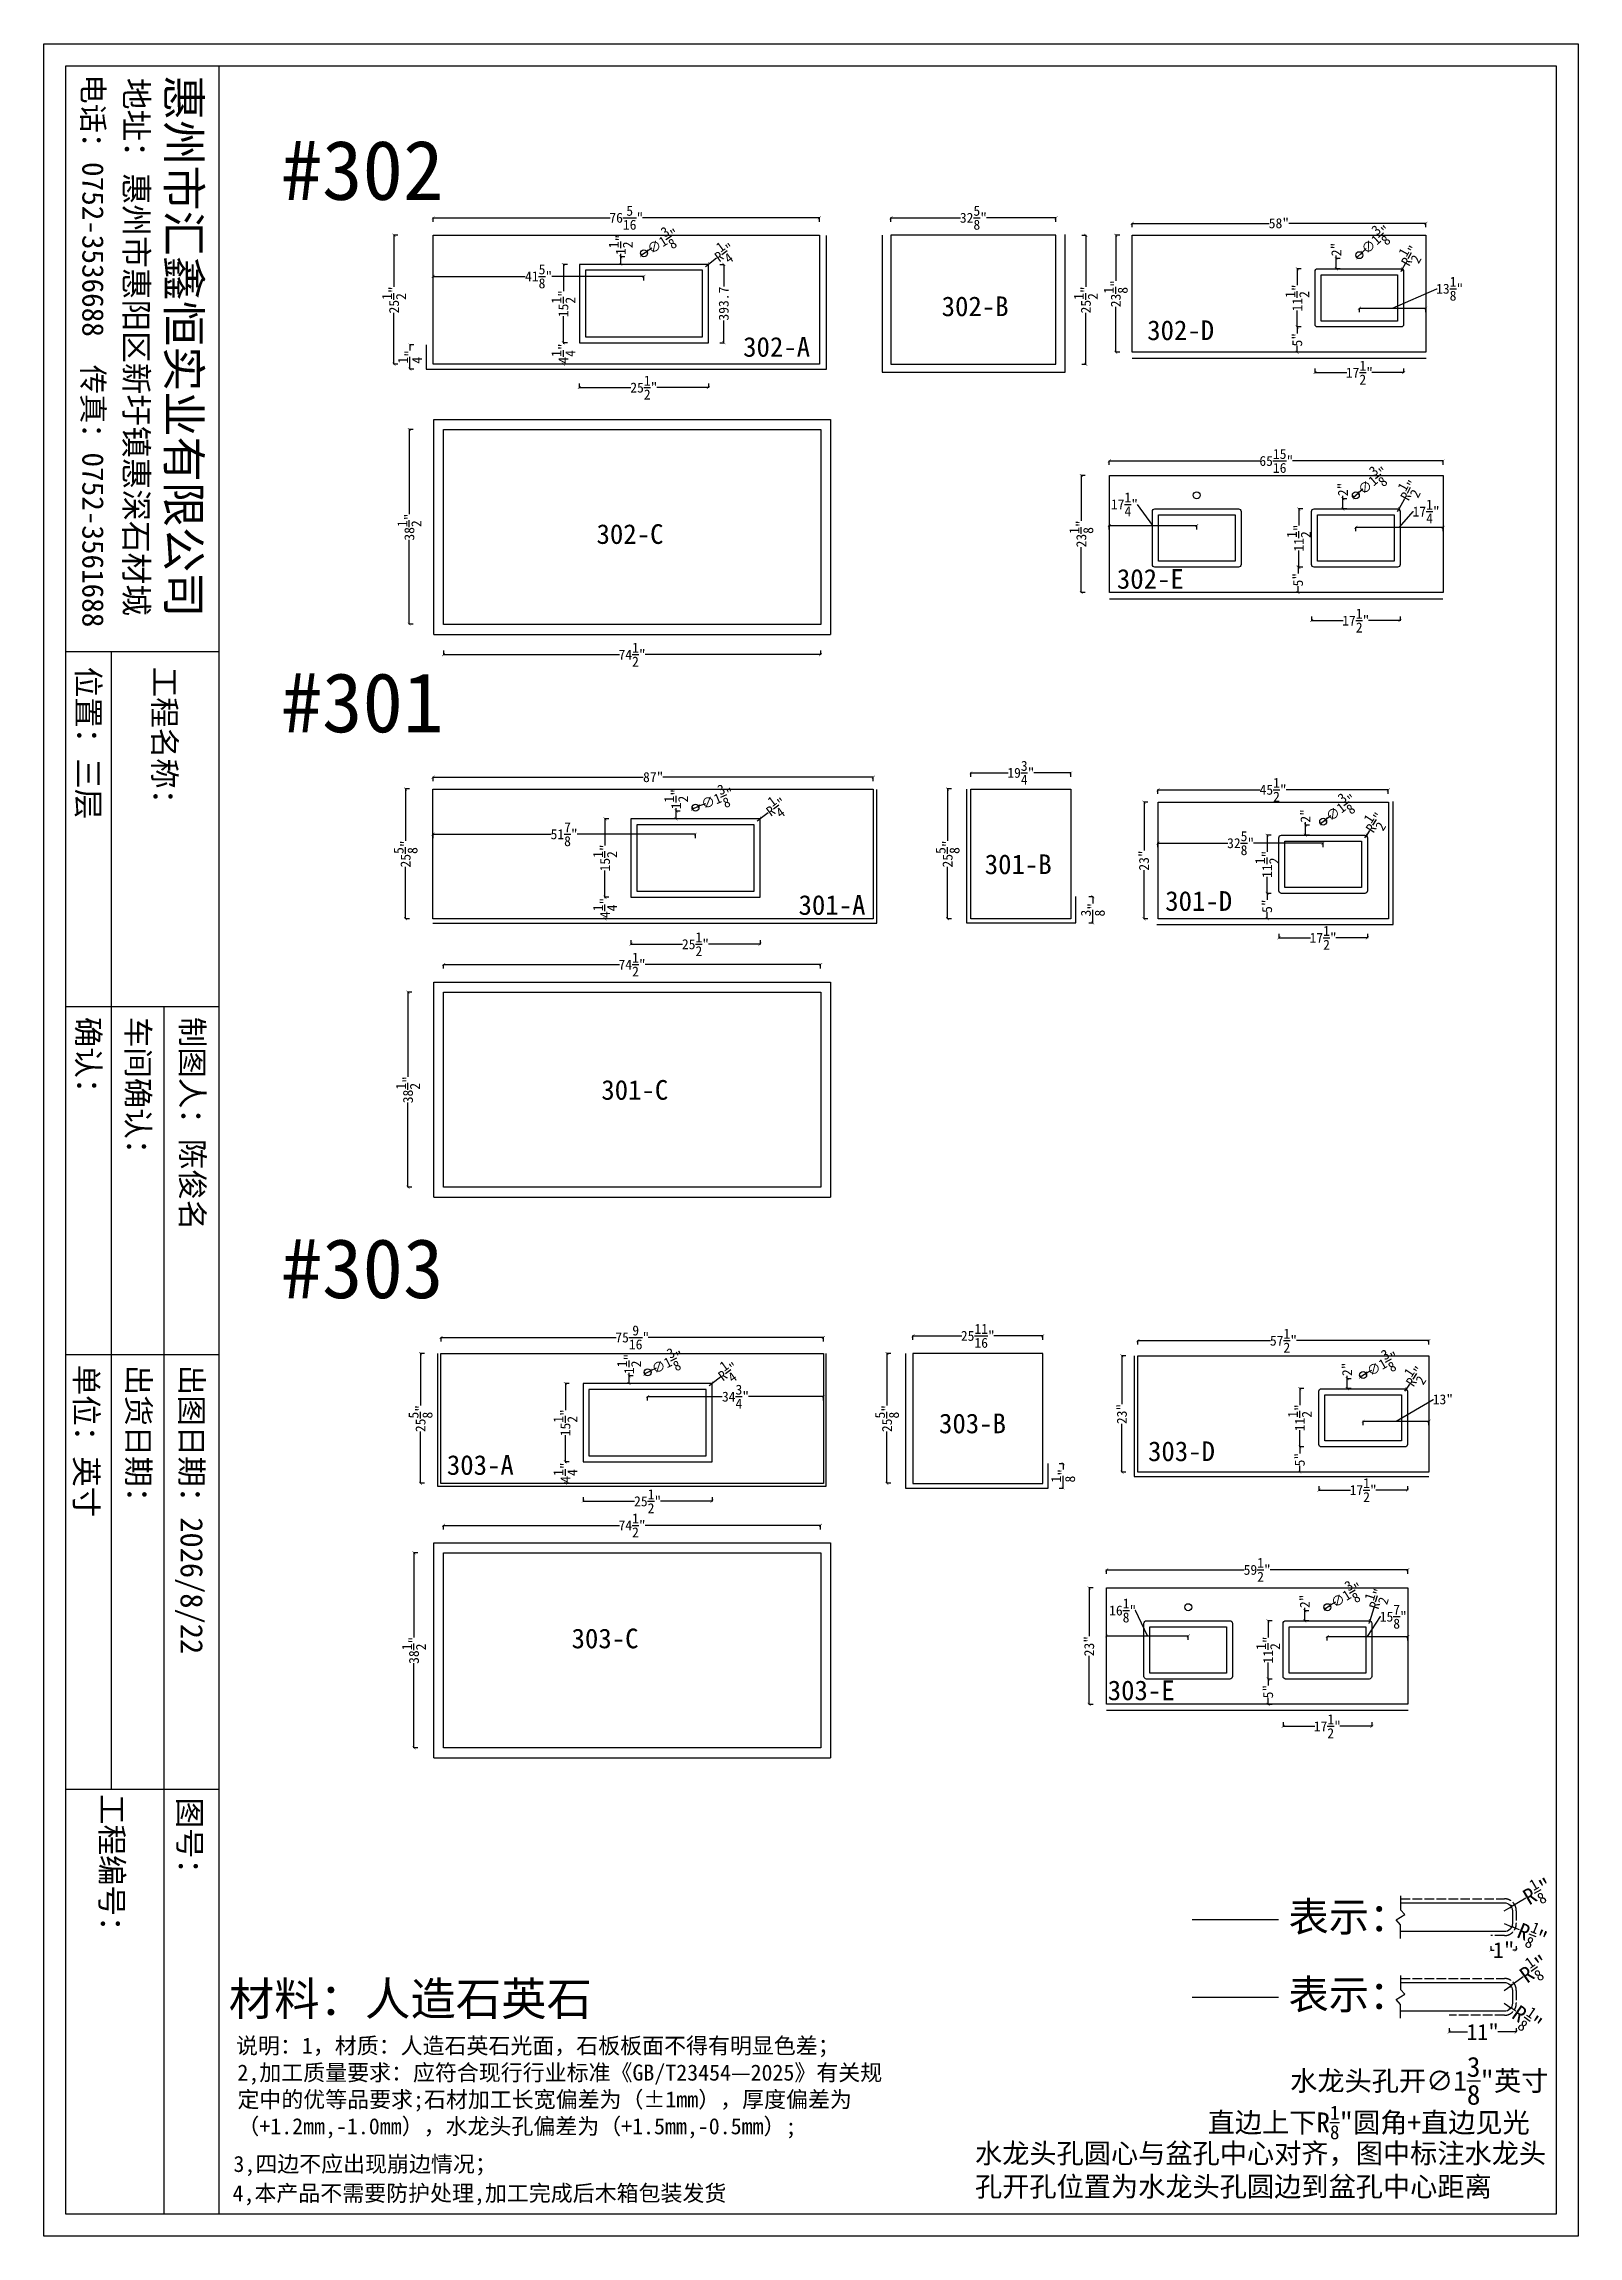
# Model space of a CAD drawing. Header units: millimetres. Extents: x 3183 to 64783, y -8707 to 2293.
# Drawn here: x 3183 to 10883, y -8707 to 2293 of the extents above; entities that cross this region are included whole.
import ezdxf
from ezdxf.lldxf.tags import DXFTag

# ---------------------------------------------------------------- set-up
doc = ezdxf.new("R2010")
doc.units = ezdxf.units.MM
doc.linetypes.add('ACAD_ISO02W100', pattern=[15, 12, -3])
for name, color, linetype in [('大样', 3, 'Continuous'), ('标注', 1, 'Continuous'), ('框', 4, 'Continuous'), ('编号', 6, 'Continuous'), ('说明', 8, 'Continuous')]:
    doc.layers.add(name, color=color, linetype=linetype)
doc.styles.get("Standard").update_dxf_attribs({"font": 'arial.ttf'})
doc.styles.add('样式 1', font='NSimSun.ttf')
tags = doc.linetypes.add('MB', pattern='A,0.5,-0.2,["MB",Standard,S=0.1,R=0,X=-0.1,Y=-0.05],-0.2', length=0.9).pattern_tags.tags
tags[6] = DXFTag(74, 10)
doc.linetypes.add('ZIGZAG', pattern='A,0.00254,-5.08,[131,ltypeshp.shx,S=5.08,R=0,X=-5.08,Y=0],-10.16,[131,ltypeshp.shx,S=5.08,R=180,X=5.08,Y=0],-5.08', length=20.32254)
doc.dimstyles.new('毫米', dxfattribs={"dimtxt": 50, "dimasz": 15, "dimexe": 1, "dimexo": 0.5, "dimtad": 0, "dimdec": 4, "dimdsep": 46, "dimtxsty": '样式 1', "dimblk": 'ARCHTICK', "dimcen": 2.5, "dimclrt": 1, "dimadec": 0, "dimazin": 0, "dimtfac": 1, "dimtdec": 4, "dimtmove": 0, "dimatfit": 3, "dimfxl": 20, "dimfxlon": 1, "dimtolj": 1, "dimarcsym": 0})
doc.dimstyles.new('英寸', dxfattribs={"dimtxt": 50, "dimasz": 15, "dimexe": 1, "dimexo": 0.5, "dimtad": 0, "dimdec": 4, "dimlfac": 0.03937, "dimlunit": 5, "dimtxsty": '样式 1', "dimblk": 'ARCHTICK', "dimcen": 2.5, "dimclrt": 1, "dimadec": 0, "dimazin": 0, "dimtfac": 1, "dimtdec": 4, "dimtmove": 0, "dimatfit": 3, "dimfxl": 20, "dimfxlon": 1, "dimtolj": 1, "dimarcsym": 0})

msp = doc.modelspace()

# ---------------------------------------------------------------- texts
at = {"style": '样式 1'}
for s, height, p in [('#302', 298.833937, (4375.47693, 1509.70331)), ('#301', 298.833937, (4375.47693, -1161.70298)), ('#303', 298.833937, (4375.47693, -4001.05954)), ('表示：', 148.335143, (9429.05657, -7179.06421)), ('材料：人造石英石', 167.040749, (4110.89612, -7599.74178)), ('表示：', 148.335143, (9429.05657, -7568.85846))]:
    msp.add_text(s, height=height, dxfattribs=at).set_placement(p)
at = {"layer": '编号', "style": '样式 1'}
for s, p in [('302-B', (7688.42806, 926.26366)), ('302-D', (8720.04131, 806.24222)), ('302-A', (6692.31087, 722.70842)), ('302-C', (5956.4927, -216.4111)), ('302-E', (8567.87734, -441.40095)), ('301-B', (7904.74779, -1873.23512)), ('301-A', (6970.22592, -2077.5133)), ('301-D', (8810.42737, -2057.58416)), ('301-C', (5980.40479, -3005.45761)), ('303-B', (7675.27747, -4678.90928)), ('303-D', (8724.10675, -4818.46594)), ('303-A', (5205.38294, -4887.41539)), ('303-C', (5831.17398, -5757.87689)), ('303-E', (8521.86442, -6018.15404))]:
    msp.add_text(s, height=98.784974, dxfattribs=at).set_placement(p)
at = {"layer": '说明', "style": '样式 1'}
for s, p in [('说明：1，材质：人造石英石光面，石板板面不得有明显色差；', (4147.28762, -7792.02171)), ('3,四边不应出现崩边情况；', (4134.18377, -8385.43461)), ('4,本产品不需要防护处理,加工完成后木箱包装发货', (4129.85368, -8531.96857))]:
    msp.add_text(s, height=80.7646928, dxfattribs=at).set_placement(p)
at = {"layer": '说明', "attachment_point": 1, "style": '样式 1'}
for s, insert, char_height, width in [('\\A1;水龙头孔开∅1\\S3/8;"英寸', (9437.53961, -7807.77114), 100.0649113, 1302.0825707), ('2,加工质量要求：应符合现行行业标准《GB/T23454—2025》有关规定中的优等品要求;石材加工长宽偏差为（±1mm），厚度偏差为（+1.2mm,-1.0mm），水龙头孔偏差为（+1.5mm,-0.5mm）;\\P', (4154.18534, -7846.23813), 80.76469278, 3265.2939405), ('\\A1;\\pxql;直边上下R{\\H0.7x;\\S1/8;}"圆角+直边见光', (9023.23137, -8052.88307), 100.0649113, 1776.3365841), ('水龙头孔圆心与盆孔中心对齐，图中标注水龙头孔开孔位置为水龙头孔圆边到盆孔中心距离', (7855.7927, -8241.77375), 100.0649113, 2932.7286827)]:
    msp.add_mtext(s, dxfattribs=dict(at, insert=insert, char_height=char_height, width=width))

# ---------------------------------------------------------------- blocks, each defined once
blk = doc.blocks.new('框')
for p, q in [((20795, -6593), (20795, -7292)), ((22381, -6593), (22381, -7292)), ((24364, -6593), (24364, -7292)), ((20795, -6845), (26302, -6845)), ((19175, -7084), (24364, -7084))]:
    blk.add_line(p, q)
at = {"layer": '框'}
for p, q in [((16502, -6593), (26302, -6593)), ((19175, -6593), (19175, -7292))]:
    blk.add_line(p, q, dxfattribs=at)
for points in [[(16402, -392), (26402, -392), (26402, -7392), (16402, -7392)], [(16502, -492), (26302, -492), (26302, -7292), (16502, -7292)]]:
    blk.add_lwpolyline(points, close=True, dxfattribs=at)
at = {"layer": '框', "style": '样式 1'}
for s, height, p in [('惠州市汇鑫恒实业有限公司', 151.11, (16544, -6829)), ('地址：惠州市惠阳区新圩镇惠深石材城', 105.84, (16557, -7023)), ('电话：0752-3536688', 97.69, (16541, -7216)), ('传真：0752-3561688', 97.69, (17866, -7216))]:
    blk.add_text(s, height=height, dxfattribs=at).set_placement(p)
for tag, p in [('制图人：', (20840, -6765)), ('出图日期：', (22427, -6768)), ('图号：', (24401, -6777)), ('工程名称：', (19243, -6892)), ('车间确认：', (20840, -7013)), ('出货日期：', (22427, -7011)), ('工程编号：', (24385, -7132)), ('位置：', (19243, -7240)), ('确认：', (20840, -7240)), ('单位：', (22427, -7249))]:
    blk.add_attdef(tag, p, '', height=102, dxfattribs=at)
blk = doc.blocks.new('_ArchTick')
at = {"color": 0, "linetype": 'ByBlock', "const_width": 0.15}
blk.add_lwpolyline([(-0.5, -0.5), (0.5, 0.5)], dxfattribs=at)
blk = doc.blocks.new('*D3')
at = {"layer": 'Defpoints', "color": 0, "transparency": 16777216}
for p in [(10572, -7125), (10445, -7199), (10572, -7272)]:
    blk.add_point(p, dxfattribs=at)
at = {"layer": '标注', "color": 0, "lineweight": -2, "transparency": 16777216}
for p, q in [((10445, -7252), (10445, -7273)), ((10572, -7252), (10572, -7273)), ((10445, -7272), (10462, -7272)), ((10572, -7272), (10555, -7272))]:
    blk.add_line(p, q, dxfattribs=at)
at = {"layer": '标注', "color": 0, "lineweight": -2, "transparency": 16777216, "xscale": 15, "yscale": 15, "zscale": 15, "rotation": 180}
blk.add_blockref('_ArchTick', (10445, -7272), dxfattribs=at)
at = {"layer": '标注', "color": 0, "lineweight": -2, "transparency": 16777216, "xscale": 15, "yscale": 15, "zscale": 15}
blk.add_blockref('_ArchTick', (10572, -7272), dxfattribs=at)
at = {"layer": '标注', "color": 1, "transparency": 16777216, "insert": (10509, -7272), "char_height": 80, "attachment_point": 5, "style": '样式 1'}
blk.add_mtext('\\A1;1"', dxfattribs=at)
blk = doc.blocks.new('*D4')
at = {"layer": 'Defpoints', "color": 0, "transparency": 16777216}
for p in [(10512, -7139), (10550, -7155)]:
    blk.add_point(p, dxfattribs=at)
at = {"layer": '标注', "color": 0, "lineweight": -2, "transparency": 16777216}
for p in [(10512, -7139), (10589, -7171)]:
    blk.add_line(p, (10550, -7155), dxfattribs=at)
at = {"layer": '标注', "color": 0, "lineweight": -2, "transparency": 16777216, "xscale": 15, "yscale": 15, "zscale": 15, "rotation": 157.7819886964583}
blk.add_blockref('_ArchTick', (10550, -7155), dxfattribs=at)
at = {"layer": '标注', "color": 1, "transparency": 16777216, "insert": (10653, -7197), "char_height": 80, "attachment_point": 5, "rotation": 337.782, "style": '样式 1'}
blk.add_mtext('\\A1;R{\\H0.7x;\\S1/8;}"', dxfattribs=at)
blk = doc.blocks.new('*D5')
at = {"layer": 'Defpoints', "color": 0, "transparency": 16777216}
for p in [(10512, -7075), (10547, -7055)]:
    blk.add_point(p, dxfattribs=at)
at = {"layer": '标注', "color": 0, "lineweight": -2, "transparency": 16777216}
for p in [(10620, -7012), (10512, -7075)]:
    blk.add_line(p, (10547, -7055), dxfattribs=at)
at = {"layer": '标注', "color": 0, "lineweight": -2, "transparency": 16777216, "xscale": 15, "yscale": 15, "zscale": 15, "rotation": 210.3681656591298}
blk.add_blockref('_ArchTick', (10547, -7055), dxfattribs=at)
at = {"layer": '标注', "color": 1, "transparency": 16777216, "insert": (10680, -6977), "char_height": 80, "width": 32.08, "attachment_point": 5, "rotation": 30.3682, "style": '样式 1'}
blk.add_mtext('\\A1;R{\\H0.7x;\\S1/8;}"', dxfattribs=at)
blk = doc.blocks.new('*D8')
at = {"layer": 'Defpoints', "color": 0, "transparency": 16777216}
for p in [(10572, -7525), (10235, -7599), (10572, -7683)]:
    blk.add_point(p, dxfattribs=at)
at = {"layer": '标注', "color": 0, "lineweight": -2, "transparency": 16777216}
for p, q in [((10235, -7663), (10235, -7684)), ((10235, -7683), (10328, -7683)), ((10572, -7683), (10479, -7683)), ((10572, -7663), (10572, -7684))]:
    blk.add_line(p, q, dxfattribs=at)
at = {"layer": '标注', "color": 0, "lineweight": -2, "transparency": 16777216, "xscale": 15, "yscale": 15, "zscale": 15, "rotation": 180}
blk.add_blockref('_ArchTick', (10235, -7683), dxfattribs=at)
at = {"layer": '标注', "color": 0, "lineweight": -2, "transparency": 16777216, "xscale": 15, "yscale": 15, "zscale": 15}
blk.add_blockref('_ArchTick', (10572, -7683), dxfattribs=at)
at = {"layer": '标注', "color": 1, "transparency": 16777216, "insert": (10404, -7683), "char_height": 80, "attachment_point": 5, "style": '样式 1'}
blk.add_mtext('\\A1;11"', dxfattribs=at)
blk = doc.blocks.new('*D6')
at = {"layer": 'Defpoints', "color": 0, "transparency": 16777216}
for p in [(10512, -7539), (10545, -7562)]:
    blk.add_point(p, dxfattribs=at)
at = {"layer": '标注', "color": 0, "lineweight": -2, "transparency": 16777216}
for p in [(10512, -7539), (10570, -7579)]:
    blk.add_line(p, (10545, -7562), dxfattribs=at)
at = {"layer": '标注', "color": 0, "lineweight": -2, "transparency": 16777216, "xscale": 15, "yscale": 15, "zscale": 15, "rotation": 145.4963367511797}
blk.add_blockref('_ArchTick', (10545, -7562), dxfattribs=at)
at = {"layer": '标注', "color": 1, "transparency": 16777216, "insert": (10627, -7618), "char_height": 80, "attachment_point": 5, "rotation": 325.4963, "style": '样式 1'}
blk.add_mtext('\\A1;R{\\H0.7x;\\S1/8;}"', dxfattribs=at)
blk = doc.blocks.new('*D7')
at = {"layer": 'Defpoints', "color": 0, "transparency": 16777216}
for p in [(10512, -7474), (10545, -7451)]:
    blk.add_point(p, dxfattribs=at)
at = {"layer": '标注', "color": 0, "lineweight": -2, "transparency": 16777216}
for p in [(10512, -7474), (10607, -7407)]:
    blk.add_line(p, (10545, -7451), dxfattribs=at)
at = {"layer": '标注', "color": 0, "lineweight": -2, "transparency": 16777216, "xscale": 15, "yscale": 15, "zscale": 15, "rotation": 215.7626729903228}
blk.add_blockref('_ArchTick', (10545, -7451), dxfattribs=at)
at = {"layer": '标注', "color": 1, "transparency": 16777216, "insert": (10663, -7366), "char_height": 80, "width": 32.08, "attachment_point": 5, "rotation": 35.7627, "style": '样式 1'}
blk.add_mtext('\\A1;R{\\H0.7x;\\S1/8;}"', dxfattribs=at)
blk = doc.blocks.new('*D9')
at = {"layer": 'Defpoints', "color": 0, "transparency": 16777216}
for p in [(5137, 1420), (5137, 1332), (7075, 1332)]:
    blk.add_point(p, dxfattribs=at)
at = {"layer": '标注', "color": 0, "lineweight": -2, "transparency": 16777216}
for p, q in [((5137, 1400), (5137, 1421)), ((5137, 1420), (6025, 1420)), ((7075, 1420), (6187, 1420)), ((7075, 1400), (7075, 1421))]:
    blk.add_line(p, q, dxfattribs=at)
at = {"layer": '标注', "color": 0, "lineweight": -2, "transparency": 16777216, "xscale": 15, "yscale": 15, "zscale": 15, "rotation": 180}
blk.add_blockref('_ArchTick', (5137, 1420), dxfattribs=at)
at = {"layer": '标注', "color": 0, "lineweight": -2, "transparency": 16777216, "xscale": 15, "yscale": 15, "zscale": 15}
blk.add_blockref('_ArchTick', (7075, 1420), dxfattribs=at)
at = {"layer": '标注', "color": 1, "transparency": 16777216, "insert": (6106, 1420), "char_height": 50, "attachment_point": 5, "style": '样式 1'}
blk.add_mtext('\\A1;76{\\H1x;\\S5/16;}"', dxfattribs=at)
blk = doc.blocks.new('*D10')
at = {"layer": 'Defpoints', "color": 0, "transparency": 16777216}
for p in [(4940, 1332), (5137, 1332), (5137, 685)]:
    blk.add_point(p, dxfattribs=at)
at = {"layer": '标注', "color": 0, "lineweight": -2, "transparency": 16777216}
for p, q in [((4960, 1332), (4939, 1332)), ((4940, 1332), (4940, 1074)), ((4940, 685), (4940, 943)), ((4960, 685), (4939, 685))]:
    blk.add_line(p, q, dxfattribs=at)
at = {"layer": '标注', "color": 0, "lineweight": -2, "transparency": 16777216, "xscale": 15, "yscale": 15, "zscale": 15}
for p, rotation in [((4940, 1332), 90), ((4940, 685), 270)]:
    blk.add_blockref('_ArchTick', p, dxfattribs=dict(at, rotation=rotation))
at = {"layer": '标注', "color": 1, "transparency": 16777216, "insert": (4940, 1008), "char_height": 50, "attachment_point": 5, "rotation": 90, "style": '样式 1'}
blk.add_mtext('\\A1;25{\\H1x;\\S1/2;}"', dxfattribs=at)
blk = doc.blocks.new('*D11')
at = {"layer": 'Defpoints', "color": 0, "transparency": 16777216}
for p in [(5870, 1186), (5790, 793), (5870, 793)]:
    blk.add_point(p, dxfattribs=at)
at = {"layer": '标注', "color": 0, "lineweight": -2, "transparency": 16777216}
for p, q in [((5810, 1186), (5789, 1186)), ((5790, 1186), (5790, 1052)), ((5790, 793), (5790, 926)), ((5810, 793), (5789, 793))]:
    blk.add_line(p, q, dxfattribs=at)
at = {"layer": '标注', "color": 0, "lineweight": -2, "transparency": 16777216, "xscale": 15, "yscale": 15, "zscale": 15}
for p, rotation in [((5790, 1186), 90), ((5790, 793), 270)]:
    blk.add_blockref('_ArchTick', p, dxfattribs=dict(at, rotation=rotation))
at = {"layer": '标注', "color": 1, "transparency": 16777216, "insert": (5790, 989), "char_height": 50, "attachment_point": 5, "rotation": 90, "style": '样式 1'}
blk.add_mtext('\\A1;15{\\H1x;\\S1/2;}"', dxfattribs=at)
blk = doc.blocks.new('*D12')
at = {"layer": 'Defpoints', "color": 0, "transparency": 16777216}
for p in [(5960, 793), (5790, 685), (5960, 685)]:
    blk.add_point(p, dxfattribs=at)
at = {"layer": '标注', "color": 0, "lineweight": -2, "transparency": 16777216}
for p, q in [((5810, 793), (5789, 793)), ((5790, 793), (5790, 788)), ((5810, 685), (5789, 685)), ((5790, 685), (5790, 689))]:
    blk.add_line(p, q, dxfattribs=at)
at = {"layer": '标注', "color": 0, "lineweight": -2, "transparency": 16777216, "xscale": 15, "yscale": 15, "zscale": 15}
for p, rotation in [((5790, 793), 90), ((5790, 685), 270)]:
    blk.add_blockref('_ArchTick', p, dxfattribs=dict(at, rotation=rotation))
at = {"layer": '标注', "color": 1, "transparency": 16777216, "insert": (5790, 739), "char_height": 50, "attachment_point": 5, "rotation": 90, "style": '样式 1'}
blk.add_mtext('\\A1;4{\\H1x;\\S1/4;}"', dxfattribs=at)
blk = doc.blocks.new('*D13')
at = {"layer": 'Defpoints', "color": 0, "transparency": 16777216}
for p in [(6078, 1224), (6194, 1224), (6194, 1186)]:
    blk.add_point(p, dxfattribs=at)
at = {"layer": '标注', "color": 0, "lineweight": -2, "transparency": 16777216}
for p, q in [((6098, 1224), (6077, 1224)), ((6078, 1224), (6078, 1239)), ((6078, 1186), (6078, 1224)), ((6098, 1186), (6077, 1186))]:
    blk.add_line(p, q, dxfattribs=at)
at = {"layer": '标注', "color": 0, "lineweight": -2, "transparency": 16777216, "xscale": 15, "yscale": 15, "zscale": 15}
for p, rotation in [((6078, 1224), 90), ((6078, 1186), 270)]:
    blk.add_blockref('_ArchTick', p, dxfattribs=dict(at, rotation=rotation))
at = {"layer": '标注', "color": 1, "transparency": 16777216, "insert": (6078, 1284), "char_height": 50, "attachment_point": 5, "rotation": 90, "style": '样式 1'}
blk.add_mtext('\\A1;1{\\H1x;\\S1/2;}"', dxfattribs=at)
blk = doc.blocks.new('*D14')
at = {"layer": 'Defpoints', "color": 0, "transparency": 16777216}
for p in [(5870, 901), (6518, 901), (6518, 568)]:
    blk.add_point(p, dxfattribs=at)
at = {"layer": '标注', "color": 0, "lineweight": -2, "transparency": 16777216}
for p, q in [((5870, 588), (5870, 567)), ((5870, 568), (6129, 568)), ((6518, 568), (6259, 568)), ((6518, 588), (6518, 567))]:
    blk.add_line(p, q, dxfattribs=at)
at = {"layer": '标注', "color": 0, "lineweight": -2, "transparency": 16777216, "xscale": 15, "yscale": 15, "zscale": 15, "rotation": 180}
blk.add_blockref('_ArchTick', (5870, 568), dxfattribs=at)
at = {"layer": '标注', "color": 0, "lineweight": -2, "transparency": 16777216, "xscale": 15, "yscale": 15, "zscale": 15}
blk.add_blockref('_ArchTick', (6518, 568), dxfattribs=at)
at = {"layer": '标注', "color": 1, "transparency": 16777216, "insert": (6194, 568), "char_height": 50, "attachment_point": 5, "style": '样式 1'}
blk.add_mtext('\\A1;25{\\H1x;\\S1/2;}"', dxfattribs=at)
blk = doc.blocks.new('*D15')
at = {"layer": 'Defpoints', "color": 0, "transparency": 16777216}
for p in [(6504, 1176), (6518, 1186)]:
    blk.add_point(p, dxfattribs=at)
at = {"layer": '标注', "color": 0, "lineweight": -2, "transparency": 16777216}
for p in [(6559, 1217), (6504, 1176)]:
    blk.add_line(p, (6518, 1186), dxfattribs=at)
at = {"layer": '标注', "color": 0, "lineweight": -2, "transparency": 16777216, "xscale": 15, "yscale": 15, "zscale": 15, "rotation": 216.4564858522119}
blk.add_blockref('_ArchTick', (6518, 1186), dxfattribs=at)
at = {"layer": '标注', "color": 1, "transparency": 16777216, "insert": (6599, 1246), "char_height": 50, "attachment_point": 5, "rotation": 36.4565, "style": '样式 1'}
blk.add_mtext('\\A1;R\\S1/4;"', dxfattribs=at)
blk = doc.blocks.new('*D16')
at = {"layer": 'Defpoints', "color": 0, "transparency": 16777216}
for p in [(6194, 1126), (5137, 1082), (6194, 793)]:
    blk.add_point(p, dxfattribs=at)
at = {"layer": '标注', "color": 0, "lineweight": -2, "transparency": 16777216}
for p, q in [((5137, 1106), (5137, 1127)), ((5137, 1126), (5599, 1126)), ((6194, 1126), (5732, 1126)), ((6194, 1106), (6194, 1127))]:
    blk.add_line(p, q, dxfattribs=at)
at = {"layer": '标注', "color": 0, "lineweight": -2, "transparency": 16777216, "xscale": 15, "yscale": 15, "zscale": 15, "rotation": 180}
blk.add_blockref('_ArchTick', (5137, 1126), dxfattribs=at)
at = {"layer": '标注', "color": 0, "lineweight": -2, "transparency": 16777216, "xscale": 15, "yscale": 15, "zscale": 15}
blk.add_blockref('_ArchTick', (6194, 1126), dxfattribs=at)
at = {"layer": '标注', "color": 1, "transparency": 16777216, "insert": (5666, 1126), "char_height": 50, "attachment_point": 5, "style": '样式 1'}
blk.add_mtext('\\A1;41{\\H1x;\\S5/8;}"', dxfattribs=at)
blk = doc.blocks.new('*D17')
at = {"layer": 'Defpoints', "color": 0, "transparency": 16777216}
for p in [(6179, 1232), (6209, 1251)]:
    blk.add_point(p, dxfattribs=at)
at = {"layer": '标注', "color": 0, "lineweight": -2, "transparency": 16777216}
for p in [(6179, 1232), (6234, 1267)]:
    blk.add_line(p, (6209, 1251), dxfattribs=at)
at = {"layer": '标注', "color": 0, "lineweight": -2, "transparency": 16777216, "xscale": 15, "yscale": 15, "zscale": 15}
for p, rotation in [((6179, 1232), 32.20272480954975), ((6209, 1251), 212.2027248095498)]:
    blk.add_blockref('_ArchTick', p, dxfattribs=dict(at, rotation=rotation))
at = {"layer": '标注', "color": 1, "transparency": 16777216, "insert": (6290, 1302), "char_height": 50, "attachment_point": 5, "rotation": 32.2027, "style": '样式 1'}
blk.add_mtext('\\A1;∅1{\\H1x;\\S3/8;}"', dxfattribs=at)
blk = doc.blocks.new('*D18')
at = {"layer": 'Defpoints', "color": 0, "transparency": 16777216}
for p in [(8262, 1420), (7434, 1312), (8262, 1312)]:
    blk.add_point(p, dxfattribs=at)
at = {"layer": '标注', "color": 0, "lineweight": -2, "transparency": 16777216}
for p, q in [((7434, 1400), (7434, 1421)), ((7434, 1420), (7783, 1420)), ((8262, 1420), (7913, 1420)), ((8262, 1400), (8262, 1421))]:
    blk.add_line(p, q, dxfattribs=at)
at = {"layer": '标注', "color": 0, "lineweight": -2, "transparency": 16777216, "xscale": 15, "yscale": 15, "zscale": 15, "rotation": 180}
blk.add_blockref('_ArchTick', (7434, 1420), dxfattribs=at)
at = {"layer": '标注', "color": 0, "lineweight": -2, "transparency": 16777216, "xscale": 15, "yscale": 15, "zscale": 15}
blk.add_blockref('_ArchTick', (8262, 1420), dxfattribs=at)
at = {"layer": '标注', "color": 1, "transparency": 16777216, "insert": (7848, 1420), "char_height": 50, "attachment_point": 5, "style": '样式 1'}
blk.add_mtext('\\A1;32{\\H1x;\\S5/8;}"', dxfattribs=at)
blk = doc.blocks.new('*D19')
at = {"layer": 'Defpoints', "color": 0, "transparency": 16777216}
for p in [(8053, 1332), (8053, 685), (8412, 685)]:
    blk.add_point(p, dxfattribs=at)
at = {"layer": '标注', "color": 0, "lineweight": -2, "transparency": 16777216}
for p, q in [((8392, 1332), (8413, 1332)), ((8412, 1332), (8412, 1074)), ((8412, 685), (8412, 943)), ((8392, 685), (8413, 685))]:
    blk.add_line(p, q, dxfattribs=at)
at = {"layer": '标注', "color": 0, "lineweight": -2, "transparency": 16777216, "xscale": 15, "yscale": 15, "zscale": 15}
for p, rotation in [((8412, 1332), 90), ((8412, 685), 270)]:
    blk.add_blockref('_ArchTick', p, dxfattribs=dict(at, rotation=rotation))
at = {"layer": '标注', "color": 1, "transparency": 16777216, "insert": (8412, 1008), "char_height": 50, "attachment_point": 5, "rotation": 90, "style": '样式 1'}
blk.add_mtext('\\A1;25{\\H1x;\\S1/2;}"', dxfattribs=at)
blk = doc.blocks.new('*D20')
at = {"layer": 'Defpoints', "color": 0, "transparency": 16777216}
for p in [(5189, -384), (7081, -384), (7081, -772)]:
    blk.add_point(p, dxfattribs=at)
at = {"layer": '标注', "color": 0, "lineweight": -2, "transparency": 16777216}
for p, q in [((5189, -752), (5189, -773)), ((7081, -752), (7081, -773)), ((5189, -772), (6071, -772)), ((7081, -772), (6200, -772))]:
    blk.add_line(p, q, dxfattribs=at)
at = {"layer": '标注', "color": 0, "lineweight": -2, "transparency": 16777216, "xscale": 15, "yscale": 15, "zscale": 15, "rotation": 180}
blk.add_blockref('_ArchTick', (5189, -772), dxfattribs=at)
at = {"layer": '标注', "color": 0, "lineweight": -2, "transparency": 16777216, "xscale": 15, "yscale": 15, "zscale": 15}
blk.add_blockref('_ArchTick', (7081, -772), dxfattribs=at)
at = {"layer": '标注', "color": 1, "transparency": 16777216, "insert": (6135, -772), "char_height": 50, "attachment_point": 5, "style": '样式 1'}
blk.add_mtext('\\A1;74{\\H1x;\\S1/2;}"', dxfattribs=at)
blk = doc.blocks.new('*D21')
at = {"layer": 'Defpoints', "color": 0, "transparency": 16777216}
for p in [(5017, 357), (5412, 357), (5412, -620)]:
    blk.add_point(p, dxfattribs=at)
at = {"layer": '标注', "color": 0, "lineweight": -2, "transparency": 16777216}
for p, q in [((5037, 357), (5016, 357)), ((5017, 357), (5017, -67)), ((5017, -620), (5017, -196)), ((5037, -620), (5016, -620))]:
    blk.add_line(p, q, dxfattribs=at)
at = {"layer": '标注', "color": 0, "lineweight": -2, "transparency": 16777216, "xscale": 15, "yscale": 15, "zscale": 15}
for p, rotation in [((5017, 357), 90), ((5017, -620), 270)]:
    blk.add_blockref('_ArchTick', p, dxfattribs=dict(at, rotation=rotation))
at = {"layer": '标注', "color": 1, "transparency": 16777216, "insert": (5017, -132), "char_height": 50, "attachment_point": 5, "rotation": 90, "style": '样式 1'}
blk.add_mtext('\\A1;38{\\H1x;\\S1/2;}"', dxfattribs=at)
blk = doc.blocks.new('*D22')
at = {"layer": 'Defpoints', "color": 0, "transparency": 16777216}
for p in [(8645, 1332), (10118, 1392), (10118, 1332)]:
    blk.add_point(p, dxfattribs=at)
at = {"layer": '标注', "color": 0, "lineweight": -2, "transparency": 16777216}
for p, q in [((8645, 1372), (8645, 1393)), ((8645, 1392), (9332, 1392)), ((10118, 1392), (9431, 1392)), ((10118, 1372), (10118, 1393))]:
    blk.add_line(p, q, dxfattribs=at)
at = {"layer": '标注', "color": 0, "lineweight": -2, "transparency": 16777216, "xscale": 15, "yscale": 15, "zscale": 15, "rotation": 180}
blk.add_blockref('_ArchTick', (8645, 1392), dxfattribs=at)
at = {"layer": '标注', "color": 0, "lineweight": -2, "transparency": 16777216, "xscale": 15, "yscale": 15, "zscale": 15}
blk.add_blockref('_ArchTick', (10118, 1392), dxfattribs=at)
at = {"layer": '标注', "color": 1, "transparency": 16777216, "insert": (9381, 1392), "char_height": 50, "attachment_point": 5, "style": '样式 1'}
blk.add_mtext('\\A1;58"', dxfattribs=at)
blk = doc.blocks.new('*D23')
at = {"layer": 'Defpoints', "color": 0, "transparency": 16777216}
for p in [(8562, 1332), (8645, 1332), (8645, 745)]:
    blk.add_point(p, dxfattribs=at)
at = {"layer": '标注', "color": 0, "lineweight": -2, "transparency": 16777216}
for p, q in [((8582, 1332), (8561, 1332)), ((8562, 1332), (8562, 1104)), ((8562, 745), (8562, 973)), ((8582, 745), (8561, 745))]:
    blk.add_line(p, q, dxfattribs=at)
at = {"layer": '标注', "color": 0, "lineweight": -2, "transparency": 16777216, "xscale": 15, "yscale": 15, "zscale": 15}
for p, rotation in [((8562, 1332), 90), ((8562, 745), 270)]:
    blk.add_blockref('_ArchTick', p, dxfattribs=dict(at, rotation=rotation))
at = {"layer": '标注', "color": 1, "transparency": 16777216, "insert": (8562, 1039), "char_height": 50, "attachment_point": 5, "rotation": 90, "style": '样式 1'}
blk.add_mtext('\\A1;23{\\H1x;\\S1/8;}"', dxfattribs=at)
blk = doc.blocks.new('*D24')
at = {"layer": 'Defpoints', "color": 0, "transparency": 16777216}
for p in [(10118, 966), (9785, 872), (10118, 872)]:
    blk.add_point(p, dxfattribs=at)
at = {"layer": '标注', "color": 0, "lineweight": -2, "transparency": 16777216}
for p, q in [((9951, 966), (10173, 1064)), ((10173, 1064), (10175, 1064)), ((9785, 946), (9785, 967)), ((9785, 966), (10118, 966)), ((10118, 946), (10118, 967))]:
    blk.add_line(p, q, dxfattribs=at)
at = {"layer": '标注', "color": 0, "lineweight": -2, "transparency": 16777216, "xscale": 15, "yscale": 15, "zscale": 15, "rotation": 180}
blk.add_blockref('_ArchTick', (9785, 966), dxfattribs=at)
at = {"layer": '标注', "color": 0, "lineweight": -2, "transparency": 16777216, "xscale": 15, "yscale": 15, "zscale": 15}
blk.add_blockref('_ArchTick', (10118, 966), dxfattribs=at)
at = {"layer": '标注', "color": 1, "transparency": 16777216, "insert": (10238, 1064), "char_height": 50, "attachment_point": 5, "style": '样式 1'}
blk.add_mtext('\\A1;13{\\H1x;\\S1/8;}"', dxfattribs=at)
blk = doc.blocks.new('*D25')
at = {"layer": 'Defpoints', "color": 0, "transparency": 16777216}
for p in [(9562, 1063), (10007, 1063), (10007, 643)]:
    blk.add_point(p, dxfattribs=at)
at = {"layer": '标注', "color": 0, "lineweight": -2, "transparency": 16777216}
for p, q in [((9562, 663), (9562, 642)), ((10007, 663), (10007, 642)), ((9562, 643), (9722, 643)), ((10007, 643), (9848, 643))]:
    blk.add_line(p, q, dxfattribs=at)
at = {"layer": '标注', "color": 0, "lineweight": -2, "transparency": 16777216, "xscale": 15, "yscale": 15, "zscale": 15, "rotation": 180}
blk.add_blockref('_ArchTick', (9562, 643), dxfattribs=at)
at = {"layer": '标注', "color": 0, "lineweight": -2, "transparency": 16777216, "xscale": 15, "yscale": 15, "zscale": 15}
blk.add_blockref('_ArchTick', (10007, 643), dxfattribs=at)
at = {"layer": '标注', "color": 1, "transparency": 16777216, "insert": (9785, 643), "char_height": 50, "attachment_point": 5, "style": '样式 1'}
blk.add_mtext('\\A1;17{\\H1x;\\S1/2;}"', dxfattribs=at)
blk = doc.blocks.new('*D26')
at = {"layer": 'Defpoints', "color": 0, "transparency": 16777216}
for p in [(9473, 1164), (9693, 1164), (9693, 872)]:
    blk.add_point(p, dxfattribs=at)
at = {"layer": '标注', "color": 0, "lineweight": -2, "transparency": 16777216}
for p, q in [((9493, 1164), (9472, 1164)), ((9473, 1164), (9473, 1081)), ((9473, 872), (9473, 955)), ((9493, 872), (9472, 872))]:
    blk.add_line(p, q, dxfattribs=at)
at = {"layer": '标注', "color": 0, "lineweight": -2, "transparency": 16777216, "xscale": 15, "yscale": 15, "zscale": 15}
for p, rotation in [((9473, 1164), 90), ((9473, 872), 270)]:
    blk.add_blockref('_ArchTick', p, dxfattribs=dict(at, rotation=rotation))
at = {"layer": '标注', "color": 1, "transparency": 16777216, "insert": (9473, 1018), "char_height": 50, "attachment_point": 5, "rotation": 90, "style": '样式 1'}
blk.add_mtext('\\A1;11{\\H1x;\\S1/2;}"', dxfattribs=at)
blk = doc.blocks.new('*D27')
at = {"layer": 'Defpoints', "color": 0, "transparency": 16777216}
for p in [(9693, 872), (9473, 745), (9693, 745)]:
    blk.add_point(p, dxfattribs=at)
at = {"layer": '标注', "color": 0, "lineweight": -2, "transparency": 16777216}
for p, q in [((9493, 872), (9472, 872)), ((9473, 872), (9473, 840)), ((9473, 745), (9473, 777)), ((9493, 745), (9472, 745))]:
    blk.add_line(p, q, dxfattribs=at)
at = {"layer": '标注', "color": 0, "lineweight": -2, "transparency": 16777216, "xscale": 15, "yscale": 15, "zscale": 15}
for p, rotation in [((9473, 872), 90), ((9473, 745), 270)]:
    blk.add_blockref('_ArchTick', p, dxfattribs=dict(at, rotation=rotation))
at = {"layer": '标注', "color": 1, "transparency": 16777216, "insert": (9473, 808), "char_height": 50, "attachment_point": 5, "rotation": 90, "style": '样式 1'}
blk.add_mtext('\\A1;5"', dxfattribs=at)
blk = doc.blocks.new('*D28')
at = {"layer": 'Defpoints', "color": 0, "transparency": 16777216}
for p in [(9669, 1215), (9785, 1215), (9785, 1164)]:
    blk.add_point(p, dxfattribs=at)
at = {"layer": '标注', "color": 0, "lineweight": -2, "transparency": 16777216}
for p, q in [((9689, 1215), (9668, 1215)), ((9669, 1215), (9669, 1230)), ((9669, 1164), (9669, 1215)), ((9689, 1164), (9668, 1164))]:
    blk.add_line(p, q, dxfattribs=at)
at = {"layer": '标注', "color": 0, "lineweight": -2, "transparency": 16777216, "xscale": 15, "yscale": 15, "zscale": 15}
for p, rotation in [((9669, 1215), 90), ((9669, 1164), 270)]:
    blk.add_blockref('_ArchTick', p, dxfattribs=dict(at, rotation=rotation))
at = {"layer": '标注', "color": 1, "transparency": 16777216, "insert": (9669, 1261), "char_height": 50, "attachment_point": 5, "rotation": 90, "style": '样式 1'}
blk.add_mtext('\\A1;2"', dxfattribs=at)
blk = doc.blocks.new('*D29')
at = {"layer": 'Defpoints', "color": 0, "transparency": 16777216}
for p in [(9994, 1151), (10000, 1162)]:
    blk.add_point(p, dxfattribs=at)
at = {"layer": '标注', "color": 0, "lineweight": -2, "transparency": 16777216}
for p in [(9994, 1151), (10015, 1189)]:
    blk.add_line(p, (10000, 1162), dxfattribs=at)
at = {"layer": '标注', "color": 0, "lineweight": -2, "transparency": 16777216, "xscale": 15, "yscale": 15, "zscale": 15, "rotation": 240.7842765634406}
blk.add_blockref('_ArchTick', (10000, 1162), dxfattribs=at)
at = {"layer": '标注', "color": 1, "transparency": 16777216, "insert": (10038, 1230), "char_height": 50, "attachment_point": 5, "rotation": 60.7843, "style": '样式 1'}
blk.add_mtext('\\A1;R{\\H1x;\\S1/2;}"', dxfattribs=at)
blk = doc.blocks.new('*D30')
at = {"layer": 'Defpoints', "color": 0, "transparency": 16777216}
for p in [(9772, 1220), (9797, 1244)]:
    blk.add_point(p, dxfattribs=at)
at = {"layer": '标注', "color": 0, "lineweight": -2, "transparency": 16777216}
for p in [(9772, 1220), (9819, 1265)]:
    blk.add_line(p, (9797, 1244), dxfattribs=at)
at = {"layer": '标注', "color": 0, "lineweight": -2, "transparency": 16777216, "xscale": 15, "yscale": 15, "zscale": 15}
for p, rotation in [((9772, 1220), 43.22979644192511), ((9797, 1244), 223.2297964419251)]:
    blk.add_blockref('_ArchTick', p, dxfattribs=dict(at, rotation=rotation))
at = {"layer": '标注', "color": 1, "transparency": 16777216, "insert": (9868, 1310), "char_height": 50, "attachment_point": 5, "rotation": 43.2298, "style": '样式 1'}
blk.add_mtext('\\A1;∅1{\\H1x;\\S3/8;}"', dxfattribs=at)
blk = doc.blocks.new('*D31')
at = {"layer": 'Defpoints', "color": 0, "transparency": 16777216}
for p in [(8530, 127), (10205, 200), (10205, 127)]:
    blk.add_point(p, dxfattribs=at)
at = {"layer": '标注', "color": 0, "lineweight": -2, "transparency": 16777216}
for p, q in [((8530, 180), (8530, 201)), ((8530, 200), (9286, 200)), ((10205, 200), (9449, 200)), ((10205, 180), (10205, 201))]:
    blk.add_line(p, q, dxfattribs=at)
at = {"layer": '标注', "color": 0, "lineweight": -2, "transparency": 16777216, "xscale": 15, "yscale": 15, "zscale": 15, "rotation": 180}
blk.add_blockref('_ArchTick', (8530, 200), dxfattribs=at)
at = {"layer": '标注', "color": 0, "lineweight": -2, "transparency": 16777216, "xscale": 15, "yscale": 15, "zscale": 15}
blk.add_blockref('_ArchTick', (10205, 200), dxfattribs=at)
at = {"layer": '标注', "color": 1, "transparency": 16777216, "insert": (9368, 200), "char_height": 50, "attachment_point": 5, "style": '样式 1'}
blk.add_mtext('\\A1;65{\\H1x;\\S15/16;}"', dxfattribs=at)
blk = doc.blocks.new('*D32')
at = {"layer": 'Defpoints', "color": 0, "transparency": 16777216}
for p in [(8389, 127), (8650, 127), (8650, -460)]:
    blk.add_point(p, dxfattribs=at)
at = {"layer": '标注', "color": 0, "lineweight": -2, "transparency": 16777216}
for p, q in [((8409, 127), (8388, 127)), ((8389, 127), (8389, -101)), ((8389, -460), (8389, -232)), ((8409, -460), (8388, -460))]:
    blk.add_line(p, q, dxfattribs=at)
at = {"layer": '标注', "color": 0, "lineweight": -2, "transparency": 16777216, "xscale": 15, "yscale": 15, "zscale": 15}
for p, rotation in [((8389, 127), 90), ((8389, -460), 270)]:
    blk.add_blockref('_ArchTick', p, dxfattribs=dict(at, rotation=rotation))
at = {"layer": '标注', "color": 1, "transparency": 16777216, "insert": (8389, -166), "char_height": 50, "attachment_point": 5, "rotation": 90, "style": '样式 1'}
blk.add_mtext('\\A1;23{\\H1x;\\S1/8;}"', dxfattribs=at)
blk = doc.blocks.new('*D33')
at = {"layer": 'Defpoints', "color": 0, "transparency": 16777216}
for p in [(8969, -124), (8530, -294), (8969, -333)]:
    blk.add_point(p, dxfattribs=at)
at = {"layer": '标注', "color": 0, "lineweight": -2, "transparency": 16777216}
for p, q in [((8672, -18), (8671, -18)), ((8749, -124), (8672, -18)), ((8530, -144), (8530, -123)), ((8530, -124), (8969, -124)), ((8969, -144), (8969, -123))]:
    blk.add_line(p, q, dxfattribs=at)
at = {"layer": '标注', "color": 0, "lineweight": -2, "transparency": 16777216, "xscale": 15, "yscale": 15, "zscale": 15, "rotation": 180}
blk.add_blockref('_ArchTick', (8530, -124), dxfattribs=at)
at = {"layer": '标注', "color": 0, "lineweight": -2, "transparency": 16777216, "xscale": 15, "yscale": 15, "zscale": 15}
blk.add_blockref('_ArchTick', (8969, -124), dxfattribs=at)
at = {"layer": '标注', "color": 1, "transparency": 16777216, "insert": (8606, -18), "char_height": 50, "attachment_point": 5, "style": '样式 1'}
blk.add_mtext('\\A1;17{\\H1x;\\S1/4;}"', dxfattribs=at)
blk = doc.blocks.new('*D34')
at = {"layer": 'Defpoints', "color": 0, "transparency": 16777216}
for p in [(10205, -133), (9767, -333), (10205, -333)]:
    blk.add_point(p, dxfattribs=at)
at = {"layer": '标注', "color": 0, "lineweight": -2, "transparency": 16777216}
for p, q in [((9986, -133), (10055, -54)), ((10055, -54), (10056, -54)), ((9767, -153), (9767, -132)), ((9767, -133), (10205, -133)), ((10205, -153), (10205, -132))]:
    blk.add_line(p, q, dxfattribs=at)
at = {"layer": '标注', "color": 0, "lineweight": -2, "transparency": 16777216, "xscale": 15, "yscale": 15, "zscale": 15, "rotation": 180}
blk.add_blockref('_ArchTick', (9767, -133), dxfattribs=at)
at = {"layer": '标注', "color": 0, "lineweight": -2, "transparency": 16777216, "xscale": 15, "yscale": 15, "zscale": 15}
blk.add_blockref('_ArchTick', (10205, -133), dxfattribs=at)
at = {"layer": '标注', "color": 1, "transparency": 16777216, "insert": (10120, -54), "char_height": 50, "attachment_point": 5, "style": '样式 1'}
blk.add_mtext('\\A1;17{\\H1x;\\S1/4;}"', dxfattribs=at)
blk = doc.blocks.new('*D35')
at = {"layer": 'Defpoints', "color": 0, "transparency": 16777216}
for p in [(9702, 10), (9767, 10), (9767, -41)]:
    blk.add_point(p, dxfattribs=at)
at = {"layer": '标注', "color": 0, "lineweight": -2, "transparency": 16777216}
for p, q in [((9722, 10), (9701, 10)), ((9702, 10), (9702, 25)), ((9702, -41), (9702, 10)), ((9722, -41), (9701, -41))]:
    blk.add_line(p, q, dxfattribs=at)
at = {"layer": '标注', "color": 0, "lineweight": -2, "transparency": 16777216, "xscale": 15, "yscale": 15, "zscale": 15}
for p, rotation in [((9702, 10), 90), ((9702, -41), 270)]:
    blk.add_blockref('_ArchTick', p, dxfattribs=dict(at, rotation=rotation))
at = {"layer": '标注', "color": 1, "transparency": 16777216, "insert": (9702, 57), "char_height": 50, "attachment_point": 5, "rotation": 90, "style": '样式 1'}
blk.add_mtext('\\A1;2"', dxfattribs=at)
blk = doc.blocks.new('*D36')
at = {"layer": 'Defpoints', "color": 0, "transparency": 16777216}
for p in [(9481, -41), (9601, -41), (9601, -333)]:
    blk.add_point(p, dxfattribs=at)
at = {"layer": '标注', "color": 0, "lineweight": -2, "transparency": 16777216}
for p, q in [((9501, -41), (9480, -41)), ((9481, -41), (9481, -124)), ((9481, -333), (9481, -250)), ((9501, -333), (9480, -333))]:
    blk.add_line(p, q, dxfattribs=at)
at = {"layer": '标注', "color": 0, "lineweight": -2, "transparency": 16777216, "xscale": 15, "yscale": 15, "zscale": 15}
for p, rotation in [((9481, -41), 90), ((9481, -333), 270)]:
    blk.add_blockref('_ArchTick', p, dxfattribs=dict(at, rotation=rotation))
at = {"layer": '标注', "color": 1, "transparency": 16777216, "insert": (9481, -187), "char_height": 50, "attachment_point": 5, "rotation": 90, "style": '样式 1'}
blk.add_mtext('\\A1;11{\\H1x;\\S1/2;}"', dxfattribs=at)
blk = doc.blocks.new('*D37')
at = {"layer": 'Defpoints', "color": 0, "transparency": 16777216}
for p in [(9657, -333), (9477, -460), (9657, -460)]:
    blk.add_point(p, dxfattribs=at)
at = {"layer": '标注', "color": 0, "lineweight": -2, "transparency": 16777216}
for p, q in [((9497, -333), (9476, -333)), ((9477, -333), (9477, -365)), ((9477, -460), (9477, -428)), ((9497, -460), (9476, -460))]:
    blk.add_line(p, q, dxfattribs=at)
at = {"layer": '标注', "color": 0, "lineweight": -2, "transparency": 16777216, "xscale": 15, "yscale": 15, "zscale": 15}
for p, rotation in [((9477, -333), 90), ((9477, -460), 270)]:
    blk.add_blockref('_ArchTick', p, dxfattribs=dict(at, rotation=rotation))
at = {"layer": '标注', "color": 1, "transparency": 16777216, "insert": (9477, -396), "char_height": 50, "attachment_point": 5, "rotation": 90, "style": '样式 1'}
blk.add_mtext('\\A1;5"', dxfattribs=at)
blk = doc.blocks.new('*D38')
at = {"layer": 'Defpoints', "color": 0, "transparency": 16777216}
for p in [(9545, -270), (9989, -270), (9989, -601)]:
    blk.add_point(p, dxfattribs=at)
at = {"layer": '标注', "color": 0, "lineweight": -2, "transparency": 16777216}
for p, q in [((9545, -581), (9545, -602)), ((9545, -601), (9704, -601)), ((9989, -601), (9830, -601)), ((9989, -581), (9989, -602))]:
    blk.add_line(p, q, dxfattribs=at)
at = {"layer": '标注', "color": 0, "lineweight": -2, "transparency": 16777216, "xscale": 15, "yscale": 15, "zscale": 15, "rotation": 180}
blk.add_blockref('_ArchTick', (9545, -601), dxfattribs=at)
at = {"layer": '标注', "color": 0, "lineweight": -2, "transparency": 16777216, "xscale": 15, "yscale": 15, "zscale": 15}
blk.add_blockref('_ArchTick', (9989, -601), dxfattribs=at)
at = {"layer": '标注', "color": 1, "transparency": 16777216, "insert": (9767, -601), "char_height": 50, "attachment_point": 5, "style": '样式 1'}
blk.add_mtext('\\A1;17{\\H1x;\\S1/2;}"', dxfattribs=at)
blk = doc.blocks.new('*D39')
at = {"layer": 'Defpoints', "color": 0, "transparency": 16777216}
for p in [(9754, 16), (9780, 39)]:
    blk.add_point(p, dxfattribs=at)
at = {"layer": '标注', "color": 0, "lineweight": -2, "transparency": 16777216}
for p in [(9754, 16), (9803, 58)]:
    blk.add_line(p, (9780, 39), dxfattribs=at)
at = {"layer": '标注', "color": 0, "lineweight": -2, "transparency": 16777216, "xscale": 15, "yscale": 15, "zscale": 15}
for p, rotation in [((9754, 16), 40.62818012441288), ((9780, 39), 220.6281801244129)]:
    blk.add_blockref('_ArchTick', p, dxfattribs=dict(at, rotation=rotation))
at = {"layer": '标注', "color": 1, "transparency": 16777216, "insert": (9853, 101), "char_height": 50, "attachment_point": 5, "rotation": 40.6282, "style": '样式 1'}
blk.add_mtext('\\A1;∅1{\\H1x;\\S3/8;}"', dxfattribs=at)
blk = doc.blocks.new('*D40')
at = {"layer": 'Defpoints', "color": 0, "transparency": 16777216}
for p in [(9977, -54), (9983, -42)]:
    blk.add_point(p, dxfattribs=at)
at = {"layer": '标注', "color": 0, "lineweight": -2, "transparency": 16777216}
for p in [(10011, 10), (9977, -54)]:
    blk.add_line(p, (9983, -42), dxfattribs=at)
at = {"layer": '标注', "color": 0, "lineweight": -2, "transparency": 16777216, "xscale": 15, "yscale": 15, "zscale": 15, "rotation": 241.607995542872}
blk.add_blockref('_ArchTick', (9983, -42), dxfattribs=at)
at = {"layer": '标注', "color": 1, "transparency": 16777216, "insert": (10034, 53), "char_height": 50, "attachment_point": 5, "rotation": 61.608, "style": '样式 1'}
blk.add_mtext('\\A1;R{\\H1x;\\S1/2;}"', dxfattribs=at)
blk = doc.blocks.new('*D41')
at = {"layer": 'Defpoints', "color": 0, "transparency": 16777216}
for p in [(7345, -1387), (5136, -1446), (7345, -1446)]:
    blk.add_point(p, dxfattribs=at)
at = {"layer": '标注', "color": 0, "lineweight": -2, "transparency": 16777216}
for p, q in [((5136, -1407), (5136, -1386)), ((5136, -1387), (6191, -1387)), ((7345, -1387), (6290, -1387)), ((7345, -1407), (7345, -1386))]:
    blk.add_line(p, q, dxfattribs=at)
at = {"layer": '标注', "color": 0, "lineweight": -2, "transparency": 16777216, "xscale": 15, "yscale": 15, "zscale": 15, "rotation": 180}
blk.add_blockref('_ArchTick', (5136, -1387), dxfattribs=at)
at = {"layer": '标注', "color": 0, "lineweight": -2, "transparency": 16777216, "xscale": 15, "yscale": 15, "zscale": 15}
blk.add_blockref('_ArchTick', (7345, -1387), dxfattribs=at)
at = {"layer": '标注', "color": 1, "transparency": 16777216, "insert": (6241, -1387), "char_height": 50, "attachment_point": 5, "style": '样式 1'}
blk.add_mtext('\\A1;87"', dxfattribs=at)
blk = doc.blocks.new('*D42')
at = {"layer": 'Defpoints', "color": 0, "transparency": 16777216}
for p in [(4998, -1446), (5236, -1446), (5236, -2097)]:
    blk.add_point(p, dxfattribs=at)
at = {"layer": '标注', "color": 0, "lineweight": -2, "transparency": 16777216}
for p, q in [((5018, -1446), (4997, -1446)), ((4998, -1446), (4998, -1706)), ((4998, -2097), (4998, -1837)), ((5018, -2097), (4997, -2097))]:
    blk.add_line(p, q, dxfattribs=at)
at = {"layer": '标注', "color": 0, "lineweight": -2, "transparency": 16777216, "xscale": 15, "yscale": 15, "zscale": 15}
for p, rotation in [((4998, -1446), 90), ((4998, -2097), 270)]:
    blk.add_blockref('_ArchTick', p, dxfattribs=dict(at, rotation=rotation))
at = {"layer": '标注', "color": 1, "transparency": 16777216, "insert": (4998, -1772), "char_height": 50, "attachment_point": 5, "rotation": 90, "style": '样式 1'}
blk.add_mtext('\\A1;25{\\H1x;\\S5/8;}"', dxfattribs=at)
blk = doc.blocks.new('*D43')
at = {"layer": 'Defpoints', "color": 0, "transparency": 16777216}
for p in [(6129, -1792), (6777, -1792), (6777, -2225)]:
    blk.add_point(p, dxfattribs=at)
at = {"layer": '标注', "color": 0, "lineweight": -2, "transparency": 16777216}
for p, q in [((6129, -2205), (6129, -2226)), ((6129, -2225), (6388, -2225)), ((6777, -2225), (6518, -2225)), ((6777, -2205), (6777, -2226))]:
    blk.add_line(p, q, dxfattribs=at)
at = {"layer": '标注', "color": 0, "lineweight": -2, "transparency": 16777216, "xscale": 15, "yscale": 15, "zscale": 15, "rotation": 180}
blk.add_blockref('_ArchTick', (6129, -2225), dxfattribs=at)
at = {"layer": '标注', "color": 0, "lineweight": -2, "transparency": 16777216, "xscale": 15, "yscale": 15, "zscale": 15}
blk.add_blockref('_ArchTick', (6777, -2225), dxfattribs=at)
at = {"layer": '标注', "color": 1, "transparency": 16777216, "insert": (6453, -2225), "char_height": 50, "attachment_point": 5, "style": '样式 1'}
blk.add_mtext('\\A1;25{\\H1x;\\S1/2;}"', dxfattribs=at)
blk = doc.blocks.new('*D44')
at = {"layer": 'Defpoints', "color": 0, "transparency": 16777216}
for p in [(5999, -1596), (6252, -1596), (6252, -1989)]:
    blk.add_point(p, dxfattribs=at)
at = {"layer": '标注', "color": 0, "lineweight": -2, "transparency": 16777216}
for p, q in [((6019, -1596), (5998, -1596)), ((5999, -1596), (5999, -1730)), ((5999, -1989), (5999, -1855)), ((6019, -1989), (5998, -1989))]:
    blk.add_line(p, q, dxfattribs=at)
at = {"layer": '标注', "color": 0, "lineweight": -2, "transparency": 16777216, "xscale": 15, "yscale": 15, "zscale": 15}
for p, rotation in [((5999, -1596), 90), ((5999, -1989), 270)]:
    blk.add_blockref('_ArchTick', p, dxfattribs=dict(at, rotation=rotation))
at = {"layer": '标注', "color": 1, "transparency": 16777216, "insert": (5999, -1792), "char_height": 50, "attachment_point": 5, "rotation": 90, "style": '样式 1'}
blk.add_mtext('\\A1;15{\\H1x;\\S1/2;}"', dxfattribs=at)
blk = doc.blocks.new('*D45')
at = {"layer": 'Defpoints', "color": 0, "transparency": 16777216}
for p in [(5999, -1989), (6241, -1989), (6241, -2097)]:
    blk.add_point(p, dxfattribs=at)
at = {"layer": '标注', "color": 0, "lineweight": -2, "transparency": 16777216}
for p, q in [((6019, -1989), (5998, -1989)), ((5999, -1989), (5999, -1994)), ((6019, -2097), (5998, -2097)), ((5999, -2097), (5999, -2093))]:
    blk.add_line(p, q, dxfattribs=at)
at = {"layer": '标注', "color": 0, "lineweight": -2, "transparency": 16777216, "xscale": 15, "yscale": 15, "zscale": 15}
for p, rotation in [((5999, -1989), 90), ((5999, -2097), 270)]:
    blk.add_blockref('_ArchTick', p, dxfattribs=dict(at, rotation=rotation))
at = {"layer": '标注', "color": 1, "transparency": 16777216, "insert": (5999, -2043), "char_height": 50, "attachment_point": 5, "rotation": 90, "style": '样式 1'}
blk.add_mtext('\\A1;4{\\H1x;\\S1/4;}"', dxfattribs=at)
blk = doc.blocks.new('*D46')
at = {"layer": 'Defpoints', "color": 0, "transparency": 16777216}
for p in [(6356, -1557), (6453, -1557), (6453, -1596)]:
    blk.add_point(p, dxfattribs=at)
at = {"layer": '标注', "color": 0, "lineweight": -2, "transparency": 16777216}
for p, q in [((6376, -1557), (6355, -1557)), ((6376, -1596), (6355, -1596)), ((6356, -1557), (6356, -1542)), ((6356, -1596), (6356, -1557))]:
    blk.add_line(p, q, dxfattribs=at)
at = {"layer": '标注', "color": 0, "lineweight": -2, "transparency": 16777216, "xscale": 15, "yscale": 15, "zscale": 15}
for p, rotation in [((6356, -1557), 90), ((6356, -1596), 270)]:
    blk.add_blockref('_ArchTick', p, dxfattribs=dict(at, rotation=rotation))
at = {"layer": '标注', "color": 1, "transparency": 16777216, "insert": (6356, -1497), "char_height": 50, "attachment_point": 5, "rotation": 90, "style": '样式 1'}
blk.add_mtext('\\A1;1{\\H1x;\\S1/2;}"', dxfattribs=at)
blk = doc.blocks.new('*D47')
at = {"layer": 'Defpoints', "color": 0, "transparency": 16777216}
for p in [(6469, -1533), (6437, -1547)]:
    blk.add_point(p, dxfattribs=at)
at = {"layer": '标注', "color": 0, "lineweight": -2, "transparency": 16777216}
for p in [(6437, -1547), (6503, -1520)]:
    blk.add_line(p, (6469, -1533), dxfattribs=at)
at = {"layer": '标注', "color": 0, "lineweight": -2, "transparency": 16777216, "xscale": 15, "yscale": 15, "zscale": 15}
for p, rotation in [((6437, -1547), 22.29215848115404), ((6469, -1533), 202.292158481154)]:
    blk.add_blockref('_ArchTick', p, dxfattribs=dict(at, rotation=rotation))
at = {"layer": '标注', "color": 1, "transparency": 16777216, "insert": (6564, -1494), "char_height": 50, "attachment_point": 5, "rotation": 22.2922, "style": '样式 1'}
blk.add_mtext('\\A1;∅1{\\H1x;\\S3/8;}"', dxfattribs=at)
blk = doc.blocks.new('*D48')
at = {"layer": 'Defpoints', "color": 0, "transparency": 16777216}
for p in [(8337, -1365), (7835, -1616), (8337, -1616)]:
    blk.add_point(p, dxfattribs=at)
at = {"layer": '标注', "color": 0, "lineweight": -2, "transparency": 16777216}
for p, q in [((7835, -1385), (7835, -1364)), ((7835, -1365), (8022, -1365)), ((8337, -1365), (8151, -1365)), ((8337, -1385), (8337, -1364))]:
    blk.add_line(p, q, dxfattribs=at)
at = {"layer": '标注', "color": 0, "lineweight": -2, "transparency": 16777216, "xscale": 15, "yscale": 15, "zscale": 15, "rotation": 180}
blk.add_blockref('_ArchTick', (7835, -1365), dxfattribs=at)
at = {"layer": '标注', "color": 0, "lineweight": -2, "transparency": 16777216, "xscale": 15, "yscale": 15, "zscale": 15}
blk.add_blockref('_ArchTick', (8337, -1365), dxfattribs=at)
at = {"layer": '标注', "color": 1, "transparency": 16777216, "insert": (8086, -1365), "char_height": 50, "attachment_point": 5, "style": '样式 1'}
blk.add_mtext('\\A1;19{\\H1x;\\S3/4;}"', dxfattribs=at)
blk = doc.blocks.new('*D49')
at = {"layer": 'Defpoints', "color": 0, "transparency": 16777216}
for p in [(7718, -1446), (7835, -1446), (7835, -2097)]:
    blk.add_point(p, dxfattribs=at)
at = {"layer": '标注', "color": 0, "lineweight": -2, "transparency": 16777216}
for p, q in [((7738, -1446), (7717, -1446)), ((7718, -1446), (7718, -1706)), ((7718, -2097), (7718, -1837)), ((7738, -2097), (7717, -2097))]:
    blk.add_line(p, q, dxfattribs=at)
at = {"layer": '标注', "color": 0, "lineweight": -2, "transparency": 16777216, "xscale": 15, "yscale": 15, "zscale": 15}
for p, rotation in [((7718, -1446), 90), ((7718, -2097), 270)]:
    blk.add_blockref('_ArchTick', p, dxfattribs=dict(at, rotation=rotation))
at = {"layer": '标注', "color": 1, "transparency": 16777216, "insert": (7718, -1772), "char_height": 50, "attachment_point": 5, "rotation": 90, "style": '样式 1'}
blk.add_mtext('\\A1;25{\\H1x;\\S5/8;}"', dxfattribs=at)
blk = doc.blocks.new('*D50')
at = {"layer": 'Defpoints', "color": 0, "transparency": 16777216}
for p in [(8774, -1513), (9930, -1450), (9930, -1513)]:
    blk.add_point(p, dxfattribs=at)
at = {"layer": '标注', "color": 0, "lineweight": -2, "transparency": 16777216}
for p, q in [((8774, -1470), (8774, -1449)), ((8774, -1450), (9287, -1450)), ((9930, -1450), (9418, -1450)), ((9930, -1470), (9930, -1449))]:
    blk.add_line(p, q, dxfattribs=at)
at = {"layer": '标注', "color": 0, "lineweight": -2, "transparency": 16777216, "xscale": 15, "yscale": 15, "zscale": 15, "rotation": 180}
blk.add_blockref('_ArchTick', (8774, -1450), dxfattribs=at)
at = {"layer": '标注', "color": 0, "lineweight": -2, "transparency": 16777216, "xscale": 15, "yscale": 15, "zscale": 15}
blk.add_blockref('_ArchTick', (9930, -1450), dxfattribs=at)
at = {"layer": '标注', "color": 1, "transparency": 16777216, "insert": (9352, -1450), "char_height": 50, "attachment_point": 5, "style": '样式 1'}
blk.add_mtext('\\A1;45{\\H1x;\\S1/2;}"', dxfattribs=at)
blk = doc.blocks.new('*D51')
at = {"layer": 'Defpoints', "color": 0, "transparency": 16777216}
for p in [(8774, -1513), (8704, -2097), (8774, -2097)]:
    blk.add_point(p, dxfattribs=at)
at = {"layer": '标注', "color": 0, "lineweight": -2, "transparency": 16777216}
for p, q in [((8724, -1513), (8703, -1513)), ((8704, -1513), (8704, -1755)), ((8704, -2097), (8704, -1854)), ((8724, -2097), (8703, -2097))]:
    blk.add_line(p, q, dxfattribs=at)
at = {"layer": '标注', "color": 0, "lineweight": -2, "transparency": 16777216, "xscale": 15, "yscale": 15, "zscale": 15}
for p, rotation in [((8704, -1513), 90), ((8704, -2097), 270)]:
    blk.add_blockref('_ArchTick', p, dxfattribs=dict(at, rotation=rotation))
at = {"layer": '标注', "color": 1, "transparency": 16777216, "insert": (8704, -1805), "char_height": 50, "attachment_point": 5, "rotation": 90, "style": '样式 1'}
blk.add_mtext('\\A1;23"', dxfattribs=at)
blk = doc.blocks.new('*D52')
at = {"layer": 'Defpoints', "color": 0, "transparency": 16777216}
for p in [(8774, -1718), (8774, -1970), (9603, -1970)]:
    blk.add_point(p, dxfattribs=at)
at = {"layer": '标注', "color": 0, "lineweight": -2, "transparency": 16777216}
for p, q in [((8774, -1738), (8774, -1717)), ((8774, -1718), (9124, -1718)), ((9603, -1718), (9254, -1718)), ((9603, -1738), (9603, -1717))]:
    blk.add_line(p, q, dxfattribs=at)
at = {"layer": '标注', "color": 0, "lineweight": -2, "transparency": 16777216, "xscale": 15, "yscale": 15, "zscale": 15, "rotation": 180}
blk.add_blockref('_ArchTick', (8774, -1718), dxfattribs=at)
at = {"layer": '标注', "color": 0, "lineweight": -2, "transparency": 16777216, "xscale": 15, "yscale": 15, "zscale": 15}
blk.add_blockref('_ArchTick', (9603, -1718), dxfattribs=at)
at = {"layer": '标注', "color": 1, "transparency": 16777216, "insert": (9189, -1718), "char_height": 50, "attachment_point": 5, "style": '样式 1'}
blk.add_mtext('\\A1;32{\\H1x;\\S5/8;}"', dxfattribs=at)
blk = doc.blocks.new('*D53')
at = {"layer": 'Defpoints', "color": 0, "transparency": 16777216}
for p in [(9381, -1868), (9825, -1868), (9825, -2193)]:
    blk.add_point(p, dxfattribs=at)
at = {"layer": '标注', "color": 0, "lineweight": -2, "transparency": 16777216}
for p, q in [((9381, -2173), (9381, -2194)), ((9381, -2193), (9540, -2193)), ((9825, -2193), (9666, -2193)), ((9825, -2173), (9825, -2194))]:
    blk.add_line(p, q, dxfattribs=at)
at = {"layer": '标注', "color": 0, "lineweight": -2, "transparency": 16777216, "xscale": 15, "yscale": 15, "zscale": 15, "rotation": 180}
blk.add_blockref('_ArchTick', (9381, -2193), dxfattribs=at)
at = {"layer": '标注', "color": 0, "lineweight": -2, "transparency": 16777216, "xscale": 15, "yscale": 15, "zscale": 15}
blk.add_blockref('_ArchTick', (9825, -2193), dxfattribs=at)
at = {"layer": '标注', "color": 1, "transparency": 16777216, "insert": (9603, -2193), "char_height": 50, "attachment_point": 5, "style": '样式 1'}
blk.add_mtext('\\A1;17{\\H1x;\\S1/2;}"', dxfattribs=at)
blk = doc.blocks.new('*D54')
at = {"layer": 'Defpoints', "color": 0, "transparency": 16777216}
for p in [(9322, -1678), (9466, -1678), (9466, -1970)]:
    blk.add_point(p, dxfattribs=at)
at = {"layer": '标注', "color": 0, "lineweight": -2, "transparency": 16777216}
for p, q in [((9342, -1678), (9321, -1678)), ((9322, -1678), (9322, -1761)), ((9342, -1970), (9321, -1970)), ((9322, -1970), (9322, -1887))]:
    blk.add_line(p, q, dxfattribs=at)
at = {"layer": '标注', "color": 0, "lineweight": -2, "transparency": 16777216, "xscale": 15, "yscale": 15, "zscale": 15}
for p, rotation in [((9322, -1678), 90), ((9322, -1970), 270)]:
    blk.add_blockref('_ArchTick', p, dxfattribs=dict(at, rotation=rotation))
at = {"layer": '标注', "color": 1, "transparency": 16777216, "insert": (9322, -1824), "char_height": 50, "attachment_point": 5, "rotation": 90, "style": '样式 1'}
blk.add_mtext('\\A1;11{\\H1x;\\S1/2;}"', dxfattribs=at)
blk = doc.blocks.new('*D55')
at = {"layer": 'Defpoints', "color": 0, "transparency": 16777216}
for p in [(9466, -1970), (9322, -2097), (9466, -2097)]:
    blk.add_point(p, dxfattribs=at)
at = {"layer": '标注', "color": 0, "lineweight": -2, "transparency": 16777216}
for p, q in [((9342, -1970), (9321, -1970)), ((9322, -1970), (9322, -2002)), ((9322, -2097), (9322, -2065)), ((9342, -2097), (9321, -2097))]:
    blk.add_line(p, q, dxfattribs=at)
at = {"layer": '标注', "color": 0, "lineweight": -2, "transparency": 16777216, "xscale": 15, "yscale": 15, "zscale": 15}
for p, rotation in [((9322, -1970), 90), ((9322, -2097), 270)]:
    blk.add_blockref('_ArchTick', p, dxfattribs=dict(at, rotation=rotation))
at = {"layer": '标注', "color": 1, "transparency": 16777216, "insert": (9322, -2034), "char_height": 50, "attachment_point": 5, "rotation": 90, "style": '样式 1'}
blk.add_mtext('\\A1;5"', dxfattribs=at)
blk = doc.blocks.new('*D56')
at = {"layer": 'Defpoints', "color": 0, "transparency": 16777216}
for p in [(9514, -1627), (9603, -1627), (9603, -1678)]:
    blk.add_point(p, dxfattribs=at)
at = {"layer": '标注', "color": 0, "lineweight": -2, "transparency": 16777216}
for p, q in [((9534, -1627), (9513, -1627)), ((9514, -1627), (9514, -1612)), ((9514, -1678), (9514, -1627)), ((9534, -1678), (9513, -1678))]:
    blk.add_line(p, q, dxfattribs=at)
at = {"layer": '标注', "color": 0, "lineweight": -2, "transparency": 16777216, "xscale": 15, "yscale": 15, "zscale": 15}
for p, rotation in [((9514, -1627), 90), ((9514, -1678), 270)]:
    blk.add_blockref('_ArchTick', p, dxfattribs=dict(at, rotation=rotation))
at = {"layer": '标注', "color": 1, "transparency": 16777216, "insert": (9514, -1581), "char_height": 50, "attachment_point": 5, "rotation": 90, "style": '样式 1'}
blk.add_mtext('\\A1;2"', dxfattribs=at)
blk = doc.blocks.new('*D57')
at = {"layer": 'Defpoints', "color": 0, "transparency": 16777216}
for p in [(9589, -1620), (9617, -1599)]:
    blk.add_point(p, dxfattribs=at)
at = {"layer": '标注', "color": 0, "lineweight": -2, "transparency": 16777216}
for p in [(9589, -1620), (9641, -1581)]:
    blk.add_line(p, (9617, -1599), dxfattribs=at)
at = {"layer": '标注', "color": 0, "lineweight": -2, "transparency": 16777216, "xscale": 15, "yscale": 15, "zscale": 15}
for p, rotation in [((9589, -1620), 37.78759693209278), ((9617, -1599), 217.7875969320928)]:
    blk.add_blockref('_ArchTick', p, dxfattribs=dict(at, rotation=rotation))
at = {"layer": '标注', "color": 1, "transparency": 16777216, "insert": (9693, -1540), "char_height": 50, "attachment_point": 5, "rotation": 37.7876, "style": '样式 1'}
blk.add_mtext('\\A1;∅1{\\H1x;\\S3/8;}"', dxfattribs=at)
blk = doc.blocks.new('*D58')
at = {"layer": 'Defpoints', "color": 0, "transparency": 16777216}
for p in [(9813, -1691), (9820, -1680)]:
    blk.add_point(p, dxfattribs=at)
at = {"layer": '标注', "color": 0, "lineweight": -2, "transparency": 16777216}
for p in [(9813, -1691), (9836, -1655)]:
    blk.add_line(p, (9820, -1680), dxfattribs=at)
at = {"layer": '标注', "color": 0, "lineweight": -2, "transparency": 16777216, "xscale": 15, "yscale": 15, "zscale": 15, "rotation": 237.1523181572178}
blk.add_blockref('_ArchTick', (9820, -1680), dxfattribs=at)
at = {"layer": '标注', "color": 1, "transparency": 16777216, "insert": (9862, -1614), "char_height": 50, "attachment_point": 5, "rotation": 57.1523, "style": '样式 1'}
blk.add_mtext('\\A1;R{\\H1x;\\S1/2;}"', dxfattribs=at)
blk = doc.blocks.new('*D59')
at = {"layer": 'Defpoints', "color": 0, "transparency": 16777216}
for p in [(7081, -2327), (5189, -2664), (7081, -2664)]:
    blk.add_point(p, dxfattribs=at)
at = {"layer": '标注', "color": 0, "lineweight": -2, "transparency": 16777216}
for p, q in [((5189, -2347), (5189, -2326)), ((5189, -2327), (6071, -2327)), ((7081, -2327), (6200, -2327)), ((7081, -2347), (7081, -2326))]:
    blk.add_line(p, q, dxfattribs=at)
at = {"layer": '标注', "color": 0, "lineweight": -2, "transparency": 16777216, "xscale": 15, "yscale": 15, "zscale": 15, "rotation": 180}
blk.add_blockref('_ArchTick', (5189, -2327), dxfattribs=at)
at = {"layer": '标注', "color": 0, "lineweight": -2, "transparency": 16777216, "xscale": 15, "yscale": 15, "zscale": 15}
blk.add_blockref('_ArchTick', (7081, -2327), dxfattribs=at)
at = {"layer": '标注', "color": 1, "transparency": 16777216, "insert": (6135, -2327), "char_height": 50, "attachment_point": 5, "style": '样式 1'}
blk.add_mtext('\\A1;74{\\H1x;\\S1/2;}"', dxfattribs=at)
blk = doc.blocks.new('*D60')
at = {"layer": 'Defpoints', "color": 0, "transparency": 16777216}
for p in [(5010, -2466), (5389, -2466), (5389, -3444)]:
    blk.add_point(p, dxfattribs=at)
at = {"layer": '标注', "color": 0, "lineweight": -2, "transparency": 16777216}
for p, q in [((5030, -2466), (5009, -2466)), ((5010, -2466), (5010, -2890)), ((5010, -3444), (5010, -3020)), ((5030, -3444), (5009, -3444))]:
    blk.add_line(p, q, dxfattribs=at)
at = {"layer": '标注', "color": 0, "lineweight": -2, "transparency": 16777216, "xscale": 15, "yscale": 15, "zscale": 15}
for p, rotation in [((5010, -2466), 90), ((5010, -3444), 270)]:
    blk.add_blockref('_ArchTick', p, dxfattribs=dict(at, rotation=rotation))
at = {"layer": '标注', "color": 1, "transparency": 16777216, "insert": (5010, -2955), "char_height": 50, "attachment_point": 5, "rotation": 90, "style": '样式 1'}
blk.add_mtext('\\A1;38{\\H1x;\\S1/2;}"', dxfattribs=at)
blk = doc.blocks.new('*D61')
at = {"layer": 'Defpoints', "color": 0, "transparency": 16777216}
for p in [(5176, -4279), (7095, -4198), (7095, -4279)]:
    blk.add_point(p, dxfattribs=at)
at = {"layer": '标注', "color": 0, "lineweight": -2, "transparency": 16777216}
for p, q in [((5176, -4218), (5176, -4197)), ((5176, -4198), (6055, -4198)), ((7095, -4198), (6216, -4198)), ((7095, -4218), (7095, -4197))]:
    blk.add_line(p, q, dxfattribs=at)
at = {"layer": '标注', "color": 0, "lineweight": -2, "transparency": 16777216, "xscale": 15, "yscale": 15, "zscale": 15, "rotation": 180}
blk.add_blockref('_ArchTick', (5176, -4198), dxfattribs=at)
at = {"layer": '标注', "color": 0, "lineweight": -2, "transparency": 16777216, "xscale": 15, "yscale": 15, "zscale": 15}
blk.add_blockref('_ArchTick', (7095, -4198), dxfattribs=at)
at = {"layer": '标注', "color": 1, "transparency": 16777216, "insert": (6136, -4198), "char_height": 50, "attachment_point": 5, "style": '样式 1'}
blk.add_mtext('\\A1;75{\\H1x;\\S9/16;}"', dxfattribs=at)
blk = doc.blocks.new('*D62')
at = {"layer": 'Defpoints', "color": 0, "transparency": 16777216}
for p in [(5176, -4279), (5073, -4930), (5176, -4930)]:
    blk.add_point(p, dxfattribs=at)
at = {"layer": '标注', "color": 0, "lineweight": -2, "transparency": 16777216}
for p, q in [((5093, -4279), (5072, -4279)), ((5073, -4279), (5073, -4539)), ((5073, -4930), (5073, -4670)), ((5093, -4930), (5072, -4930))]:
    blk.add_line(p, q, dxfattribs=at)
at = {"layer": '标注', "color": 0, "lineweight": -2, "transparency": 16777216, "xscale": 15, "yscale": 15, "zscale": 15}
for p, rotation in [((5073, -4279), 90), ((5073, -4930), 270)]:
    blk.add_blockref('_ArchTick', p, dxfattribs=dict(at, rotation=rotation))
at = {"layer": '标注', "color": 1, "transparency": 16777216, "insert": (5073, -4605), "char_height": 50, "attachment_point": 5, "rotation": 90, "style": '样式 1'}
blk.add_mtext('\\A1;25{\\H1x;\\S5/8;}"', dxfattribs=at)
blk = doc.blocks.new('*D63')
at = {"layer": 'Defpoints', "color": 0, "transparency": 16777216}
for p in [(5889, -4626), (6536, -4626), (6536, -5020)]:
    blk.add_point(p, dxfattribs=at)
at = {"layer": '标注', "color": 0, "lineweight": -2, "transparency": 16777216}
for p, q in [((5889, -5000), (5889, -5021)), ((5889, -5020), (6147, -5020)), ((6536, -5020), (6278, -5020)), ((6536, -5000), (6536, -5021))]:
    blk.add_line(p, q, dxfattribs=at)
at = {"layer": '标注', "color": 0, "lineweight": -2, "transparency": 16777216, "xscale": 15, "yscale": 15, "zscale": 15, "rotation": 180}
blk.add_blockref('_ArchTick', (5889, -5020), dxfattribs=at)
at = {"layer": '标注', "color": 0, "lineweight": -2, "transparency": 16777216, "xscale": 15, "yscale": 15, "zscale": 15}
blk.add_blockref('_ArchTick', (6536, -5020), dxfattribs=at)
at = {"layer": '标注', "color": 1, "transparency": 16777216, "insert": (6213, -5020), "char_height": 50, "attachment_point": 5, "style": '样式 1'}
blk.add_mtext('\\A1;25{\\H1x;\\S1/2;}"', dxfattribs=at)
blk = doc.blocks.new('*D64')
at = {"layer": 'Defpoints', "color": 0, "transparency": 16777216}
for p in [(5800, -4429), (5997, -4429), (5997, -4822)]:
    blk.add_point(p, dxfattribs=at)
at = {"layer": '标注', "color": 0, "lineweight": -2, "transparency": 16777216}
for p, q in [((5820, -4429), (5799, -4429)), ((5800, -4429), (5800, -4563)), ((5800, -4822), (5800, -4688)), ((5820, -4822), (5799, -4822))]:
    blk.add_line(p, q, dxfattribs=at)
at = {"layer": '标注', "color": 0, "lineweight": -2, "transparency": 16777216, "xscale": 15, "yscale": 15, "zscale": 15}
for p, rotation in [((5800, -4429), 90), ((5800, -4822), 270)]:
    blk.add_blockref('_ArchTick', p, dxfattribs=dict(at, rotation=rotation))
at = {"layer": '标注', "color": 1, "transparency": 16777216, "insert": (5800, -4626), "char_height": 50, "attachment_point": 5, "rotation": 90, "style": '样式 1'}
blk.add_mtext('\\A1;15{\\H1x;\\S1/2;}"', dxfattribs=at)
blk = doc.blocks.new('*D65')
at = {"layer": 'Defpoints', "color": 0, "transparency": 16777216}
for p in [(6045, -4822), (5800, -4930), (6045, -4930)]:
    blk.add_point(p, dxfattribs=at)
at = {"layer": '标注', "color": 0, "lineweight": -2, "transparency": 16777216}
for p, q in [((5820, -4822), (5799, -4822)), ((5800, -4822), (5800, -4827)), ((5820, -4930), (5799, -4930)), ((5800, -4930), (5800, -4926))]:
    blk.add_line(p, q, dxfattribs=at)
at = {"layer": '标注', "color": 0, "lineweight": -2, "transparency": 16777216, "xscale": 15, "yscale": 15, "zscale": 15}
for p, rotation in [((5800, -4822), 90), ((5800, -4930), 270)]:
    blk.add_blockref('_ArchTick', p, dxfattribs=dict(at, rotation=rotation))
at = {"layer": '标注', "color": 1, "transparency": 16777216, "insert": (5800, -4876), "char_height": 50, "attachment_point": 5, "rotation": 90, "style": '样式 1'}
blk.add_mtext('\\A1;4{\\H1x;\\S1/4;}"', dxfattribs=at)
blk = doc.blocks.new('*D66')
at = {"layer": 'Defpoints', "color": 0, "transparency": 16777216}
for p in [(6408, 1186), (6595, 1186), (6408, 793)]:
    blk.add_point(p, dxfattribs=at)
at = {"layer": '标注', "color": 0, "lineweight": -2, "transparency": 16777216}
for p, q in [((6575, 1186), (6596, 1186)), ((6595, 1186), (6595, 1075)), ((6595, 793), (6595, 904)), ((6575, 793), (6596, 793))]:
    blk.add_line(p, q, dxfattribs=at)
at = {"layer": '标注', "color": 0, "lineweight": -2, "transparency": 16777216, "xscale": 15, "yscale": 15, "zscale": 15}
for p, rotation in [((6595, 1186), 90), ((6595, 793), 270)]:
    blk.add_blockref('_ArchTick', p, dxfattribs=dict(at, rotation=rotation))
at = {"layer": '标注', "color": 1, "transparency": 16777216, "insert": (6595, 989), "char_height": 50, "attachment_point": 5, "rotation": 90, "style": '样式 1'}
blk.add_mtext('\\A1;393.7', dxfattribs=at)
blk = doc.blocks.new('*D67')
at = {"layer": 'Defpoints', "color": 0, "transparency": 16777216}
for p in [(6453, -1673), (5136, -1892), (6453, -1989)]:
    blk.add_point(p, dxfattribs=at)
at = {"layer": '标注', "color": 0, "lineweight": -2, "transparency": 16777216}
for p, q in [((5136, -1693), (5136, -1672)), ((5136, -1673), (5729, -1673)), ((6453, -1673), (5860, -1673)), ((6453, -1693), (6453, -1672))]:
    blk.add_line(p, q, dxfattribs=at)
at = {"layer": '标注', "color": 0, "lineweight": -2, "transparency": 16777216, "xscale": 15, "yscale": 15, "zscale": 15, "rotation": 180}
blk.add_blockref('_ArchTick', (5136, -1673), dxfattribs=at)
at = {"layer": '标注', "color": 0, "lineweight": -2, "transparency": 16777216, "xscale": 15, "yscale": 15, "zscale": 15}
blk.add_blockref('_ArchTick', (6453, -1673), dxfattribs=at)
at = {"layer": '标注', "color": 1, "transparency": 16777216, "insert": (5794, -1673), "char_height": 50, "attachment_point": 5, "style": '样式 1'}
blk.add_mtext('\\A1;51{\\H1x;\\S7/8;}"', dxfattribs=at)
blk = doc.blocks.new('*D68')
at = {"layer": 'Defpoints', "color": 0, "transparency": 16777216}
for p in [(6763, -1606), (6777, -1596)]:
    blk.add_point(p, dxfattribs=at)
at = {"layer": '标注', "color": 0, "lineweight": -2, "transparency": 16777216}
for p in [(6763, -1606), (6818, -1565)]:
    blk.add_line(p, (6777, -1596), dxfattribs=at)
at = {"layer": '标注', "color": 0, "lineweight": -2, "transparency": 16777216, "xscale": 15, "yscale": 15, "zscale": 15, "rotation": 216.4564858522066}
blk.add_blockref('_ArchTick', (6777, -1596), dxfattribs=at)
at = {"layer": '标注', "color": 1, "transparency": 16777216, "insert": (6858, -1536), "char_height": 50, "attachment_point": 5, "rotation": 36.4565, "style": '样式 1'}
blk.add_mtext('\\A1;R\\S1/4;"', dxfattribs=at)
blk = doc.blocks.new('*D69')
at = {"layer": 'Defpoints', "color": 0, "transparency": 16777216}
for p in [(7095, -4495), (6213, -4822), (7095, -4822)]:
    blk.add_point(p, dxfattribs=at)
at = {"layer": '标注', "color": 0, "lineweight": -2, "transparency": 16777216}
for p, q in [((6213, -4515), (6213, -4494)), ((6213, -4495), (6587, -4495)), ((7095, -4495), (6720, -4495)), ((7095, -4515), (7095, -4494))]:
    blk.add_line(p, q, dxfattribs=at)
at = {"layer": '标注', "color": 0, "lineweight": -2, "transparency": 16777216, "xscale": 15, "yscale": 15, "zscale": 15, "rotation": 180}
blk.add_blockref('_ArchTick', (6213, -4495), dxfattribs=at)
at = {"layer": '标注', "color": 0, "lineweight": -2, "transparency": 16777216, "xscale": 15, "yscale": 15, "zscale": 15}
blk.add_blockref('_ArchTick', (7095, -4495), dxfattribs=at)
at = {"layer": '标注', "color": 1, "transparency": 16777216, "insert": (6654, -4495), "char_height": 50, "attachment_point": 5, "style": '样式 1'}
blk.add_mtext('\\A1;34{\\H1x;\\S3/4;}"', dxfattribs=at)
blk = doc.blocks.new('*D70')
at = {"layer": 'Defpoints', "color": 0, "transparency": 16777216}
for p in [(6120, -4391), (6213, -4391), (6213, -4429)]:
    blk.add_point(p, dxfattribs=at)
at = {"layer": '标注', "color": 0, "lineweight": -2, "transparency": 16777216}
for p, q in [((6140, -4391), (6119, -4391)), ((6120, -4391), (6120, -4376)), ((6120, -4429), (6120, -4391)), ((6140, -4429), (6119, -4429))]:
    blk.add_line(p, q, dxfattribs=at)
at = {"layer": '标注', "color": 0, "lineweight": -2, "transparency": 16777216, "xscale": 15, "yscale": 15, "zscale": 15}
for p, rotation in [((6120, -4391), 90), ((6120, -4429), 270)]:
    blk.add_blockref('_ArchTick', p, dxfattribs=dict(at, rotation=rotation))
at = {"layer": '标注', "color": 1, "transparency": 16777216, "insert": (6120, -4331), "char_height": 50, "attachment_point": 5, "rotation": 90, "style": '样式 1'}
blk.add_mtext('\\A1;1{\\H1x;\\S1/2;}"', dxfattribs=at)
blk = doc.blocks.new('*D71')
at = {"layer": 'Defpoints', "color": 0, "transparency": 16777216}
for p in [(6197, -4381), (6228, -4365)]:
    blk.add_point(p, dxfattribs=at)
at = {"layer": '标注', "color": 0, "lineweight": -2, "transparency": 16777216}
for p in [(6197, -4381), (6255, -4352)]:
    blk.add_line(p, (6228, -4365), dxfattribs=at)
at = {"layer": '标注', "color": 0, "lineweight": -2, "transparency": 16777216, "xscale": 15, "yscale": 15, "zscale": 15}
for p, rotation in [((6197, -4381), 26.36234676916934), ((6228, -4365), 206.3623467691693)]:
    blk.add_blockref('_ArchTick', p, dxfattribs=dict(at, rotation=rotation))
at = {"layer": '标注', "color": 1, "transparency": 16777216, "insert": (6314, -4323), "char_height": 50, "attachment_point": 5, "rotation": 26.3623, "style": '样式 1'}
blk.add_mtext('\\A1;∅1{\\H1x;\\S3/8;}"', dxfattribs=at)
blk = doc.blocks.new('*D72')
at = {"layer": 'Defpoints', "color": 0, "transparency": 16777216}
for p in [(6522, -4439), (6536, -4429)]:
    blk.add_point(p, dxfattribs=at)
at = {"layer": '标注', "color": 0, "lineweight": -2, "transparency": 16777216}
for p in [(6578, -4398), (6522, -4439)]:
    blk.add_line(p, (6536, -4429), dxfattribs=at)
at = {"layer": '标注', "color": 0, "lineweight": -2, "transparency": 16777216, "xscale": 15, "yscale": 15, "zscale": 15, "rotation": 216.4564858522108}
blk.add_blockref('_ArchTick', (6536, -4429), dxfattribs=at)
at = {"layer": '标注', "color": 1, "transparency": 16777216, "insert": (6617, -4369), "char_height": 50, "attachment_point": 5, "rotation": 36.4565, "style": '样式 1'}
blk.add_mtext('\\A1;R\\S1/4;"', dxfattribs=at)
blk = doc.blocks.new('*D73')
at = {"layer": 'Defpoints', "color": 0, "transparency": 16777216}
for p in [(8196, -4190), (7544, -4335), (8196, -4335)]:
    blk.add_point(p, dxfattribs=at)
at = {"layer": '标注', "color": 0, "lineweight": -2, "transparency": 16777216}
for p, q in [((7544, -4210), (7544, -4189)), ((7544, -4190), (7789, -4190)), ((8196, -4190), (7951, -4190)), ((8196, -4210), (8196, -4189))]:
    blk.add_line(p, q, dxfattribs=at)
at = {"layer": '标注', "color": 0, "lineweight": -2, "transparency": 16777216, "xscale": 15, "yscale": 15, "zscale": 15, "rotation": 180}
blk.add_blockref('_ArchTick', (7544, -4190), dxfattribs=at)
at = {"layer": '标注', "color": 0, "lineweight": -2, "transparency": 16777216, "xscale": 15, "yscale": 15, "zscale": 15}
blk.add_blockref('_ArchTick', (8196, -4190), dxfattribs=at)
at = {"layer": '标注', "color": 1, "transparency": 16777216, "insert": (7870, -4190), "char_height": 50, "attachment_point": 5, "style": '样式 1'}
blk.add_mtext('\\A1;25{\\H1x;\\S11/16;}"', dxfattribs=at)
blk = doc.blocks.new('*D74')
at = {"layer": 'Defpoints', "color": 0, "transparency": 16777216}
for p in [(10134, -4214), (8673, -4290), (10134, -4290)]:
    blk.add_point(p, dxfattribs=at)
at = {"layer": '标注', "color": 0, "lineweight": -2, "transparency": 16777216}
for p, q in [((8673, -4234), (8673, -4213)), ((8673, -4214), (9339, -4214)), ((10134, -4214), (9469, -4214)), ((10134, -4234), (10134, -4213))]:
    blk.add_line(p, q, dxfattribs=at)
at = {"layer": '标注', "color": 0, "lineweight": -2, "transparency": 16777216, "xscale": 15, "yscale": 15, "zscale": 15, "rotation": 180}
blk.add_blockref('_ArchTick', (8673, -4214), dxfattribs=at)
at = {"layer": '标注', "color": 0, "lineweight": -2, "transparency": 16777216, "xscale": 15, "yscale": 15, "zscale": 15}
blk.add_blockref('_ArchTick', (10134, -4214), dxfattribs=at)
at = {"layer": '标注', "color": 1, "transparency": 16777216, "insert": (9404, -4214), "char_height": 50, "attachment_point": 5, "style": '样式 1'}
blk.add_mtext('\\A1;57{\\H1x;\\S1/2;}"', dxfattribs=at)
blk = doc.blocks.new('*D75')
at = {"layer": 'Defpoints', "color": 0, "transparency": 16777216}
for p in [(8593, -4290), (8673, -4290), (8673, -4874)]:
    blk.add_point(p, dxfattribs=at)
at = {"layer": '标注', "color": 0, "lineweight": -2, "transparency": 16777216}
for p, q in [((8613, -4290), (8592, -4290)), ((8593, -4290), (8593, -4533)), ((8593, -4874), (8593, -4632)), ((8613, -4874), (8592, -4874))]:
    blk.add_line(p, q, dxfattribs=at)
at = {"layer": '标注', "color": 0, "lineweight": -2, "transparency": 16777216, "xscale": 15, "yscale": 15, "zscale": 15}
for p, rotation in [((8593, -4290), 90), ((8593, -4874), 270)]:
    blk.add_blockref('_ArchTick', p, dxfattribs=dict(at, rotation=rotation))
at = {"layer": '标注', "color": 1, "transparency": 16777216, "insert": (8593, -4582), "char_height": 50, "attachment_point": 5, "rotation": 90, "style": '样式 1'}
blk.add_mtext('\\A1;23"', dxfattribs=at)
blk = doc.blocks.new('*D76')
at = {"layer": 'Defpoints', "color": 0, "transparency": 16777216}
for p in [(10134, -4618), (9804, -4747), (10134, -4747)]:
    blk.add_point(p, dxfattribs=at)
at = {"layer": '标注', "color": 0, "lineweight": -2, "transparency": 16777216}
for p, q in [((9969, -4618), (10156, -4509)), ((10156, -4509), (10157, -4509)), ((9804, -4638), (9804, -4617)), ((9804, -4618), (10134, -4618)), ((10134, -4638), (10134, -4617))]:
    blk.add_line(p, q, dxfattribs=at)
at = {"layer": '标注', "color": 0, "lineweight": -2, "transparency": 16777216, "xscale": 15, "yscale": 15, "zscale": 15, "rotation": 180}
blk.add_blockref('_ArchTick', (9804, -4618), dxfattribs=at)
at = {"layer": '标注', "color": 0, "lineweight": -2, "transparency": 16777216, "xscale": 15, "yscale": 15, "zscale": 15}
blk.add_blockref('_ArchTick', (10134, -4618), dxfattribs=at)
at = {"layer": '标注', "color": 1, "transparency": 16777216, "insert": (10204, -4509), "char_height": 50, "attachment_point": 5, "style": '样式 1'}
blk.add_mtext('\\A1;13"', dxfattribs=at)
blk = doc.blocks.new('*D77')
at = {"layer": 'Defpoints', "color": 0, "transparency": 16777216}
for p in [(9582, -4660), (10026, -4660), (10026, -4964)]:
    blk.add_point(p, dxfattribs=at)
at = {"layer": '标注', "color": 0, "lineweight": -2, "transparency": 16777216}
for p, q in [((9582, -4944), (9582, -4965)), ((10026, -4944), (10026, -4965)), ((9582, -4964), (9741, -4964)), ((10026, -4964), (9867, -4964))]:
    blk.add_line(p, q, dxfattribs=at)
at = {"layer": '标注', "color": 0, "lineweight": -2, "transparency": 16777216, "xscale": 15, "yscale": 15, "zscale": 15, "rotation": 180}
blk.add_blockref('_ArchTick', (9582, -4964), dxfattribs=at)
at = {"layer": '标注', "color": 0, "lineweight": -2, "transparency": 16777216, "xscale": 15, "yscale": 15, "zscale": 15}
blk.add_blockref('_ArchTick', (10026, -4964), dxfattribs=at)
at = {"layer": '标注', "color": 1, "transparency": 16777216, "insert": (9804, -4964), "char_height": 50, "attachment_point": 5, "style": '样式 1'}
blk.add_mtext('\\A1;17{\\H1x;\\S1/2;}"', dxfattribs=at)
blk = doc.blocks.new('*D78')
at = {"layer": 'Defpoints', "color": 0, "transparency": 16777216}
for p in [(9486, -4455), (9633, -4455), (9633, -4747)]:
    blk.add_point(p, dxfattribs=at)
at = {"layer": '标注', "color": 0, "lineweight": -2, "transparency": 16777216}
for p, q in [((9506, -4455), (9485, -4455)), ((9486, -4455), (9486, -4538)), ((9486, -4747), (9486, -4664)), ((9506, -4747), (9485, -4747))]:
    blk.add_line(p, q, dxfattribs=at)
at = {"layer": '标注', "color": 0, "lineweight": -2, "transparency": 16777216, "xscale": 15, "yscale": 15, "zscale": 15}
for p, rotation in [((9486, -4455), 90), ((9486, -4747), 270)]:
    blk.add_blockref('_ArchTick', p, dxfattribs=dict(at, rotation=rotation))
at = {"layer": '标注', "color": 1, "transparency": 16777216, "insert": (9486, -4601), "char_height": 50, "attachment_point": 5, "rotation": 90, "style": '样式 1'}
blk.add_mtext('\\A1;11{\\H1x;\\S1/2;}"', dxfattribs=at)
blk = doc.blocks.new('*D79')
at = {"layer": 'Defpoints', "color": 0, "transparency": 16777216}
for p in [(9681, -4747), (9486, -4874), (9681, -4874)]:
    blk.add_point(p, dxfattribs=at)
at = {"layer": '标注', "color": 0, "lineweight": -2, "transparency": 16777216}
for p, q in [((9506, -4747), (9485, -4747)), ((9486, -4747), (9486, -4780)), ((9506, -4874), (9485, -4874)), ((9486, -4874), (9486, -4842))]:
    blk.add_line(p, q, dxfattribs=at)
at = {"layer": '标注', "color": 0, "lineweight": -2, "transparency": 16777216, "xscale": 15, "yscale": 15, "zscale": 15}
for p, rotation in [((9486, -4747), 90), ((9486, -4874), 270)]:
    blk.add_blockref('_ArchTick', p, dxfattribs=dict(at, rotation=rotation))
at = {"layer": '标注', "color": 1, "transparency": 16777216, "insert": (9486, -4811), "char_height": 50, "attachment_point": 5, "rotation": 90, "style": '样式 1'}
blk.add_mtext('\\A1;5"', dxfattribs=at)
blk = doc.blocks.new('*D80')
at = {"layer": 'Defpoints', "color": 0, "transparency": 16777216}
for p in [(9723, -4405), (9804, -4405), (9804, -4455)]:
    blk.add_point(p, dxfattribs=at)
at = {"layer": '标注', "color": 0, "lineweight": -2, "transparency": 16777216}
for p, q in [((9723, -4405), (9723, -4390)), ((9743, -4405), (9722, -4405)), ((9743, -4455), (9722, -4455)), ((9723, -4455), (9723, -4405))]:
    blk.add_line(p, q, dxfattribs=at)
at = {"layer": '标注', "color": 0, "lineweight": -2, "transparency": 16777216, "xscale": 15, "yscale": 15, "zscale": 15}
for p, rotation in [((9723, -4405), 90), ((9723, -4455), 270)]:
    blk.add_blockref('_ArchTick', p, dxfattribs=dict(at, rotation=rotation))
at = {"layer": '标注', "color": 1, "transparency": 16777216, "insert": (9723, -4358), "char_height": 50, "attachment_point": 5, "rotation": 90, "style": '样式 1'}
blk.add_mtext('\\A1;2"', dxfattribs=at)
blk = doc.blocks.new('*D81')
at = {"layer": 'Defpoints', "color": 0, "transparency": 16777216}
for p in [(10013, -4468), (10020, -4457)]:
    blk.add_point(p, dxfattribs=at)
at = {"layer": '标注', "color": 0, "lineweight": -2, "transparency": 16777216}
for p in [(10013, -4468), (10037, -4432)]:
    blk.add_line(p, (10020, -4457), dxfattribs=at)
at = {"layer": '标注', "color": 0, "lineweight": -2, "transparency": 16777216, "xscale": 15, "yscale": 15, "zscale": 15, "rotation": 236.3484151887095}
blk.add_blockref('_ArchTick', (10020, -4457), dxfattribs=at)
at = {"layer": '标注', "color": 1, "transparency": 16777216, "insert": (10064, -4393), "char_height": 50, "attachment_point": 5, "rotation": 56.3484, "style": '样式 1'}
blk.add_mtext('\\A1;R{\\H1x;\\S1/2;}"', dxfattribs=at)
blk = doc.blocks.new('*D82')
at = {"layer": 'Defpoints', "color": 0, "transparency": 16777216}
for p in [(9789, -4396), (9819, -4378)]:
    blk.add_point(p, dxfattribs=at)
at = {"layer": '标注', "color": 0, "lineweight": -2, "transparency": 16777216}
for p in [(9789, -4396), (9845, -4364)]:
    blk.add_line(p, (9819, -4378), dxfattribs=at)
at = {"layer": '标注', "color": 0, "lineweight": -2, "transparency": 16777216, "xscale": 15, "yscale": 15, "zscale": 15}
for p, rotation in [((9789, -4396), 29.77263839779926), ((9819, -4378), 209.7726383977993)]:
    blk.add_blockref('_ArchTick', p, dxfattribs=dict(at, rotation=rotation))
at = {"layer": '标注', "color": 1, "transparency": 16777216, "insert": (9902, -4331), "char_height": 50, "attachment_point": 5, "rotation": 29.7726, "style": '样式 1'}
blk.add_mtext('\\A1;∅1{\\H1x;\\S3/8;}"', dxfattribs=at)
blk = doc.blocks.new('*D83')
at = {"layer": 'Defpoints', "color": 0, "transparency": 16777216}
for p in [(7081, -5141), (5189, -5279), (7081, -5279)]:
    blk.add_point(p, dxfattribs=at)
at = {"layer": '标注', "color": 0, "lineweight": -2, "transparency": 16777216}
for p, q in [((5189, -5161), (5189, -5140)), ((5189, -5141), (6071, -5141)), ((7081, -5141), (6200, -5141)), ((7081, -5161), (7081, -5140))]:
    blk.add_line(p, q, dxfattribs=at)
at = {"layer": '标注', "color": 0, "lineweight": -2, "transparency": 16777216, "xscale": 15, "yscale": 15, "zscale": 15, "rotation": 180}
blk.add_blockref('_ArchTick', (5189, -5141), dxfattribs=at)
at = {"layer": '标注', "color": 0, "lineweight": -2, "transparency": 16777216, "xscale": 15, "yscale": 15, "zscale": 15}
blk.add_blockref('_ArchTick', (7081, -5141), dxfattribs=at)
at = {"layer": '标注', "color": 1, "transparency": 16777216, "insert": (6135, -5141), "char_height": 50, "attachment_point": 5, "style": '样式 1'}
blk.add_mtext('\\A1;74{\\H1x;\\S1/2;}"', dxfattribs=at)
blk = doc.blocks.new('*D84')
at = {"layer": 'Defpoints', "color": 0, "transparency": 16777216}
for p in [(5189, -5279), (5040, -6257), (5189, -6257)]:
    blk.add_point(p, dxfattribs=at)
at = {"layer": '标注', "color": 0, "lineweight": -2, "transparency": 16777216}
for p, q in [((5060, -5279), (5039, -5279)), ((5040, -5279), (5040, -5703)), ((5040, -6257), (5040, -5833)), ((5060, -6257), (5039, -6257))]:
    blk.add_line(p, q, dxfattribs=at)
at = {"layer": '标注', "color": 0, "lineweight": -2, "transparency": 16777216, "xscale": 15, "yscale": 15, "zscale": 15}
for p, rotation in [((5040, -5279), 90), ((5040, -6257), 270)]:
    blk.add_blockref('_ArchTick', p, dxfattribs=dict(at, rotation=rotation))
at = {"layer": '标注', "color": 1, "transparency": 16777216, "insert": (5040, -5768), "char_height": 50, "attachment_point": 5, "rotation": 90, "style": '样式 1'}
blk.add_mtext('\\A1;38{\\H1x;\\S1/2;}"', dxfattribs=at)
blk = doc.blocks.new('*D85')
at = {"layer": 'Defpoints', "color": 0, "transparency": 16777216}
for p in [(10028, -5364), (8516, -5455), (10028, -5455)]:
    blk.add_point(p, dxfattribs=at)
at = {"layer": '标注', "color": 0, "lineweight": -2, "transparency": 16777216}
for p, q in [((8516, -5384), (8516, -5363)), ((8516, -5364), (9207, -5364)), ((10028, -5364), (9337, -5364)), ((10028, -5384), (10028, -5363))]:
    blk.add_line(p, q, dxfattribs=at)
at = {"layer": '标注', "color": 0, "lineweight": -2, "transparency": 16777216, "xscale": 15, "yscale": 15, "zscale": 15, "rotation": 180}
blk.add_blockref('_ArchTick', (8516, -5364), dxfattribs=at)
at = {"layer": '标注', "color": 0, "lineweight": -2, "transparency": 16777216, "xscale": 15, "yscale": 15, "zscale": 15}
blk.add_blockref('_ArchTick', (10028, -5364), dxfattribs=at)
at = {"layer": '标注', "color": 1, "transparency": 16777216, "insert": (9272, -5364), "char_height": 50, "attachment_point": 5, "style": '样式 1'}
blk.add_mtext('\\A1;59{\\H1x;\\S1/2;}"', dxfattribs=at)
blk = doc.blocks.new('*D86')
at = {"layer": 'Defpoints', "color": 0, "transparency": 16777216}
for p in [(8516, -5455), (8429, -6039), (8516, -6039)]:
    blk.add_point(p, dxfattribs=at)
at = {"layer": '标注', "color": 0, "lineweight": -2, "transparency": 16777216}
for p, q in [((8449, -5455), (8428, -5455)), ((8429, -5455), (8429, -5697)), ((8429, -6039), (8429, -5796)), ((8449, -6039), (8428, -6039))]:
    blk.add_line(p, q, dxfattribs=at)
at = {"layer": '标注', "color": 0, "lineweight": -2, "transparency": 16777216, "xscale": 15, "yscale": 15, "zscale": 15}
for p, rotation in [((8429, -5455), 90), ((8429, -6039), 270)]:
    blk.add_blockref('_ArchTick', p, dxfattribs=dict(at, rotation=rotation))
at = {"layer": '标注', "color": 1, "transparency": 16777216, "insert": (8429, -5747), "char_height": 50, "attachment_point": 5, "rotation": 90, "style": '样式 1'}
blk.add_mtext('\\A1;23"', dxfattribs=at)
blk = doc.blocks.new('*D87')
at = {"layer": 'Defpoints', "color": 0, "transparency": 16777216}
for p in [(8926, -5695), (8516, -5776), (8926, -5912)]:
    blk.add_point(p, dxfattribs=at)
at = {"layer": '标注', "color": 0, "lineweight": -2, "transparency": 16777216}
for p, q in [((8661, -5568), (8660, -5568)), ((8721, -5695), (8661, -5568)), ((8516, -5715), (8516, -5694)), ((8516, -5695), (8926, -5695)), ((8926, -5715), (8926, -5694))]:
    blk.add_line(p, q, dxfattribs=at)
at = {"layer": '标注', "color": 0, "lineweight": -2, "transparency": 16777216, "xscale": 15, "yscale": 15, "zscale": 15, "rotation": 180}
blk.add_blockref('_ArchTick', (8516, -5695), dxfattribs=at)
at = {"layer": '标注', "color": 0, "lineweight": -2, "transparency": 16777216, "xscale": 15, "yscale": 15, "zscale": 15}
blk.add_blockref('_ArchTick', (8926, -5695), dxfattribs=at)
at = {"layer": '标注', "color": 1, "transparency": 16777216, "insert": (8597, -5568), "char_height": 50, "attachment_point": 5, "style": '样式 1'}
blk.add_mtext('\\A1;16{\\H1x;\\S1/8;}"', dxfattribs=at)
blk = doc.blocks.new('*D88')
at = {"layer": 'Defpoints', "color": 0, "transparency": 16777216}
for p in [(10028, -5699), (9624, -5912), (10028, -5912)]:
    blk.add_point(p, dxfattribs=at)
at = {"layer": '标注', "color": 0, "lineweight": -2, "transparency": 16777216}
for p, q in [((9826, -5699), (9891, -5599)), ((9891, -5599), (9892, -5599)), ((9624, -5719), (9624, -5698)), ((9624, -5699), (10028, -5699)), ((10028, -5719), (10028, -5698))]:
    blk.add_line(p, q, dxfattribs=at)
at = {"layer": '标注', "color": 0, "lineweight": -2, "transparency": 16777216, "xscale": 15, "yscale": 15, "zscale": 15, "rotation": 180}
blk.add_blockref('_ArchTick', (9624, -5699), dxfattribs=at)
at = {"layer": '标注', "color": 0, "lineweight": -2, "transparency": 16777216, "xscale": 15, "yscale": 15, "zscale": 15}
blk.add_blockref('_ArchTick', (10028, -5699), dxfattribs=at)
at = {"layer": '标注', "color": 1, "transparency": 16777216, "insert": (9955, -5599), "char_height": 50, "attachment_point": 5, "style": '样式 1'}
blk.add_mtext('\\A1;15{\\H1x;\\S7/8;}"', dxfattribs=at)
blk = doc.blocks.new('*D89')
at = {"layer": 'Defpoints', "color": 0, "transparency": 16777216}
for p in [(9327, -5620), (9484, -5620), (9484, -5912)]:
    blk.add_point(p, dxfattribs=at)
at = {"layer": '标注', "color": 0, "lineweight": -2, "transparency": 16777216}
for p, q in [((9347, -5620), (9326, -5620)), ((9327, -5620), (9327, -5703)), ((9327, -5912), (9327, -5829)), ((9347, -5912), (9326, -5912))]:
    blk.add_line(p, q, dxfattribs=at)
at = {"layer": '标注', "color": 0, "lineweight": -2, "transparency": 16777216, "xscale": 15, "yscale": 15, "zscale": 15}
for p, rotation in [((9327, -5620), 90), ((9327, -5912), 270)]:
    blk.add_blockref('_ArchTick', p, dxfattribs=dict(at, rotation=rotation))
at = {"layer": '标注', "color": 1, "transparency": 16777216, "insert": (9327, -5766), "char_height": 50, "attachment_point": 5, "rotation": 90, "style": '样式 1'}
blk.add_mtext('\\A1;11{\\H1x;\\S1/2;}"', dxfattribs=at)
blk = doc.blocks.new('*D90')
at = {"layer": 'Defpoints', "color": 0, "transparency": 16777216}
for p in [(9484, -5912), (9327, -6039), (9484, -6039)]:
    blk.add_point(p, dxfattribs=at)
at = {"layer": '标注', "color": 0, "lineweight": -2, "transparency": 16777216}
for p, q in [((9347, -5912), (9326, -5912)), ((9327, -5912), (9327, -5944)), ((9347, -6039), (9326, -6039)), ((9327, -6039), (9327, -6007))]:
    blk.add_line(p, q, dxfattribs=at)
at = {"layer": '标注', "color": 0, "lineweight": -2, "transparency": 16777216, "xscale": 15, "yscale": 15, "zscale": 15}
for p, rotation in [((9327, -5912), 90), ((9327, -6039), 270)]:
    blk.add_blockref('_ArchTick', p, dxfattribs=dict(at, rotation=rotation))
at = {"layer": '标注', "color": 1, "transparency": 16777216, "insert": (9327, -5975), "char_height": 50, "attachment_point": 5, "rotation": 90, "style": '样式 1'}
blk.add_mtext('\\A1;5"', dxfattribs=at)
blk = doc.blocks.new('*D91')
at = {"layer": 'Defpoints', "color": 0, "transparency": 16777216}
for p in [(9402, -5842), (9847, -5842), (9847, -6149)]:
    blk.add_point(p, dxfattribs=at)
at = {"layer": '标注', "color": 0, "lineweight": -2, "transparency": 16777216}
for p, q in [((9402, -6129), (9402, -6150)), ((9402, -6149), (9562, -6149)), ((9847, -6149), (9687, -6149)), ((9847, -6129), (9847, -6150))]:
    blk.add_line(p, q, dxfattribs=at)
at = {"layer": '标注', "color": 0, "lineweight": -2, "transparency": 16777216, "xscale": 15, "yscale": 15, "zscale": 15, "rotation": 180}
blk.add_blockref('_ArchTick', (9402, -6149), dxfattribs=at)
at = {"layer": '标注', "color": 0, "lineweight": -2, "transparency": 16777216, "xscale": 15, "yscale": 15, "zscale": 15}
blk.add_blockref('_ArchTick', (9847, -6149), dxfattribs=at)
at = {"layer": '标注', "color": 1, "transparency": 16777216, "insert": (9624, -6149), "char_height": 50, "attachment_point": 5, "style": '样式 1'}
blk.add_mtext('\\A1;17{\\H1x;\\S1/2;}"', dxfattribs=at)
blk = doc.blocks.new('*D92')
at = {"layer": 'Defpoints', "color": 0, "transparency": 16777216}
for p in [(9511, -5569), (9624, -5569), (9624, -5620)]:
    blk.add_point(p, dxfattribs=at)
at = {"layer": '标注', "color": 0, "lineweight": -2, "transparency": 16777216}
for p, q in [((9531, -5569), (9510, -5569)), ((9511, -5569), (9511, -5554)), ((9511, -5620), (9511, -5569)), ((9531, -5620), (9510, -5620))]:
    blk.add_line(p, q, dxfattribs=at)
at = {"layer": '标注', "color": 0, "lineweight": -2, "transparency": 16777216, "xscale": 15, "yscale": 15, "zscale": 15}
for p, rotation in [((9511, -5569), 90), ((9511, -5620), 270)]:
    blk.add_blockref('_ArchTick', p, dxfattribs=dict(at, rotation=rotation))
at = {"layer": '标注', "color": 1, "transparency": 16777216, "insert": (9511, -5522), "char_height": 50, "attachment_point": 5, "rotation": 90, "style": '样式 1'}
blk.add_mtext('\\A1;2"', dxfattribs=at)
blk = doc.blocks.new('*D93')
at = {"layer": 'Defpoints', "color": 0, "transparency": 16777216}
for p in [(9834, -5633), (9838, -5620)]:
    blk.add_point(p, dxfattribs=at)
at = {"layer": '标注', "color": 0, "lineweight": -2, "transparency": 16777216}
for p in [(9858, -5555), (9834, -5633)]:
    blk.add_line(p, (9838, -5620), dxfattribs=at)
at = {"layer": '标注', "color": 0, "lineweight": -2, "transparency": 16777216, "xscale": 15, "yscale": 15, "zscale": 15, "rotation": 253.1310082777116}
blk.add_blockref('_ArchTick', (9838, -5620), dxfattribs=at)
at = {"layer": '标注', "color": 1, "transparency": 16777216, "insert": (9871, -5509), "char_height": 50, "attachment_point": 5, "rotation": 73.131, "style": '样式 1'}
blk.add_mtext('\\A1;R{\\H1x;\\S1/2;}"', dxfattribs=at)
blk = doc.blocks.new('*D94')
at = {"layer": 'Defpoints', "color": 0, "transparency": 16777216}
for p in [(9610, -5561), (9639, -5542)]:
    blk.add_point(p, dxfattribs=at)
at = {"layer": '标注', "color": 0, "lineweight": -2, "transparency": 16777216}
for p in [(9610, -5561), (9665, -5526)]:
    blk.add_line(p, (9639, -5542), dxfattribs=at)
at = {"layer": '标注', "color": 0, "lineweight": -2, "transparency": 16777216, "xscale": 15, "yscale": 15, "zscale": 15}
for p, rotation in [((9610, -5561), 31.93261792100261), ((9639, -5542), 211.9326179210025)]:
    blk.add_blockref('_ArchTick', p, dxfattribs=dict(at, rotation=rotation))
at = {"layer": '标注', "color": 1, "transparency": 16777216, "insert": (9721, -5491), "char_height": 50, "attachment_point": 5, "rotation": 31.9326, "style": '样式 1'}
blk.add_mtext('\\A1;∅1{\\H1x;\\S3/8;}"', dxfattribs=at)
blk = doc.blocks.new('*D95')
at = {"layer": 'Defpoints', "color": 0, "transparency": 16777216}
for p in [(5102, 782), (5020, 661), (5102, 661)]:
    blk.add_point(p, dxfattribs=at)
at = {"layer": '标注', "color": 0, "lineweight": -2, "transparency": 16777216}
for p, q in [((5040, 782), (5019, 782)), ((5020, 782), (5020, 754)), ((5040, 661), (5019, 661)), ((5020, 661), (5020, 689))]:
    blk.add_line(p, q, dxfattribs=at)
at = {"layer": '标注', "color": 0, "lineweight": -2, "transparency": 16777216, "xscale": 15, "yscale": 15, "zscale": 15}
for p, rotation in [((5020, 782), 90), ((5020, 661), 270)]:
    blk.add_blockref('_ArchTick', p, dxfattribs=dict(at, rotation=rotation))
at = {"layer": '标注', "color": 1, "transparency": 16777216, "insert": (5020, 722), "char_height": 50, "attachment_point": 5, "rotation": 90, "style": '样式 1'}
blk.add_mtext('\\A1;\\S1/4;"', dxfattribs=at)
blk = doc.blocks.new('*D96')
at = {"layer": 'Defpoints', "color": 0, "transparency": 16777216}
for p in [(8363, -1986), (8363, -2118), (8447, -2118)]:
    blk.add_point(p, dxfattribs=at)
at = {"layer": '标注', "color": 0, "lineweight": -2, "transparency": 16777216}
for p, q in [((8427, -1986), (8448, -1986)), ((8447, -1986), (8447, -2020)), ((8447, -2118), (8447, -2083)), ((8427, -2118), (8448, -2118))]:
    blk.add_line(p, q, dxfattribs=at)
at = {"layer": '标注', "color": 0, "lineweight": -2, "transparency": 16777216, "xscale": 15, "yscale": 15, "zscale": 15}
for p, rotation in [((8447, -1986), 90), ((8447, -2118), 270)]:
    blk.add_blockref('_ArchTick', p, dxfattribs=dict(at, rotation=rotation))
at = {"layer": '标注', "color": 1, "transparency": 16777216, "insert": (8447, -2052), "char_height": 50, "attachment_point": 5, "rotation": 90, "style": '样式 1'}
blk.add_mtext('\\A1;\\S3/8;"', dxfattribs=at)
blk = doc.blocks.new('*D97')
at = {"layer": 'Defpoints', "color": 0, "transparency": 16777216}
for p in [(7414, -4279), (7585, -4279), (7585, -4930)]:
    blk.add_point(p, dxfattribs=at)
at = {"layer": '标注', "color": 0, "lineweight": -2, "transparency": 16777216}
for p, q in [((7434, -4279), (7413, -4279)), ((7414, -4279), (7414, -4539)), ((7414, -4930), (7414, -4670)), ((7434, -4930), (7413, -4930))]:
    blk.add_line(p, q, dxfattribs=at)
at = {"layer": '标注', "color": 0, "lineweight": -2, "transparency": 16777216, "xscale": 15, "yscale": 15, "zscale": 15}
for p, rotation in [((7414, -4279), 90), ((7414, -4930), 270)]:
    blk.add_blockref('_ArchTick', p, dxfattribs=dict(at, rotation=rotation))
at = {"layer": '标注', "color": 1, "transparency": 16777216, "insert": (7414, -4605), "char_height": 50, "attachment_point": 5, "rotation": 90, "style": '样式 1'}
blk.add_mtext('\\A1;25{\\H1x;\\S5/8;}"', dxfattribs=at)
blk = doc.blocks.new('*D98')
at = {"layer": 'Defpoints', "color": 0, "transparency": 16777216}
for p in [(8223, -4831), (8223, -4954), (8298, -4954)]:
    blk.add_point(p, dxfattribs=at)
at = {"layer": '标注', "color": 0, "lineweight": -2, "transparency": 16777216}
for p, q in [((8278, -4831), (8299, -4831)), ((8298, -4831), (8298, -4861)), ((8298, -4954), (8298, -4924)), ((8278, -4954), (8299, -4954))]:
    blk.add_line(p, q, dxfattribs=at)
at = {"layer": '标注', "color": 0, "lineweight": -2, "transparency": 16777216, "xscale": 15, "yscale": 15, "zscale": 15}
for p, rotation in [((8298, -4831), 90), ((8298, -4954), 270)]:
    blk.add_blockref('_ArchTick', p, dxfattribs=dict(at, rotation=rotation))
at = {"layer": '标注', "color": 1, "transparency": 16777216, "insert": (8298, -4892), "char_height": 50, "attachment_point": 5, "rotation": 90, "style": '样式 1'}
blk.add_mtext('\\A1;\\S1/8;"', dxfattribs=at)

# ---------------------------------------------------------------- dimensions: what is measured, and where the dimension line sits
at = {"layer": '标注'}
for base, p1, p2, picture, middle in [((5136.98984, 1419.66287), (7075.32784, 1332.28906), (5136.98984, 1332.28906), '*D9', (6106.15884, 1419.66287)), ((8262.26707, 1419.66287), (7433.59207, 1311.55785), (8262.26707, 1311.55785), '*D18', (7847.92957, 1419.66287)), ((10118.0136, 1391.95068), (8644.8136, 1332.28906), (10118.0136, 1332.28906), '*D22', (9381.4136, 1391.95068)), ((6194.26484, 1125.81167), (5136.98984, 1081.88567), (6194.26484, 792.53906), '*D16', (5665.62734, 1125.81167)), ((10006.8886, 643.3279), (9562.3886, 1063.00108), (10006.8886, 1063.00108), '*D25', (9784.6386, 643.3279)), ((6518.11484, 568.04321), (5870.41484, 901.49811), (6518.11484, 901.49811), '*D14', (6194.26484, 568.04321)), ((10205.22046, 199.61036), (8530.38946, 127.3995), (10205.22046, 127.3995), '*D31', (9367.80496, 199.61036)), ((9989.32046, -601.12212), (9544.82046, -270.31058), (9989.32046, -270.31058), '*D38', (9767.07046, -601.12212)), ((7081.49534, -772.03055), (5189.19534, -383.7322), (7081.49534, -383.7322), '*D20', (6135.34534, -772.03055)), ((8337.0118, -1365.2589), (7835.3618, -1616.19027), (8337.0118, -1616.19027), '*D48', (8086.1868, -1365.2589)), ((7345.45008, -1387.22013), (5135.65008, -1446.35805), (7345.45008, -1446.35805), '*D41', (6240.55008, -1387.22013)), ((9930.17236, -1450.40871), (8774.47236, -1512.87243), (9930.17236, -1512.87243), '*D50', (9352.32236, -1450.40871)), ((6453.27508, -1672.57909), (5135.65008, -1891.91871), (6453.27508, -1989.28305), '*D67', (5794.46258, -1672.57909)), ((8774.47236, -1718.08994), (9603.14736, -1970.07243), (8774.47236, -1970.07243), '*D52', (9188.80986, -1718.08994)), ((6777.12508, -2225.45076), (6129.42508, -1792.43305), (6777.12508, -1792.43305), '*D43', (6453.27508, -2225.45076)), ((9825.39736, -2193.25526), (9380.89736, -1867.55511), (9825.39736, -1867.55511), '*D53', (9603.14736, -2193.25526)), ((7081.49534, -2327.23789), (5189.19534, -2663.62734), (7081.49534, -2663.62734), '*D59', (6135.34534, -2327.23789)), ((7095.20024, -4198.03744), (5175.91224, -4279.44894), (7095.20024, -4279.44894), '*D61', (6135.55624, -4198.03744)), ((8196.45368, -4189.86996), (7543.99068, -4335.33618), (8196.45368, -4335.33618), '*D73', (7870.22218, -4189.86996)), ((10133.95209, -4213.8395), (8673.45209, -4290.23445), (10133.95209, -4290.23445), '*D74', (9403.70209, -4213.8395)), ((7095.20024, -4495.35829), (6212.55024, -4822.37394), (7095.20024, -4822.37394), '*D69', (6653.87524, -4495.35829)), ((6536.40024, -5020.48701), (5888.70024, -4625.52394), (6536.40024, -4625.52394), '*D63', (6212.55024, -5020.48701)), ((10026.00209, -4963.81713), (9581.50209, -4660.40265), (10026.00209, -4660.40265), '*D77', (9803.75209, -4963.81713)), ((7081.49534, -5141.23595), (5189.19534, -5279.40857), (7081.49534, -5279.40857), '*D83', (6135.34534, -5141.23595)), ((10027.65427, -5364.31455), (8516.35427, -5454.72776), (10027.65427, -5454.72776), '*D85', (9272.00427, -5364.31455)), ((9846.67927, -6148.6364), (9402.17927, -5842.14586), (9846.67927, -5842.14586), '*D91', (9624.42927, -6148.6364))]:
    dim = msp.add_linear_dim(base=base, p1=p1, p2=p2, dimstyle='英寸', override={"dimpost": '"'}, dxfattribs=at)
    dim.commit()
    dim.dimension.update_dxf_attribs({"geometry": picture, "text_midpoint": middle})
for base, p1, p2, picture, middle in [((4939.6549, 1332.28906), (5136.98984, 684.58906), (5136.98984, 1332.28906), '*D10', (4939.6549, 1008.43906)), ((6078.42793, 1224.33906), (6194.26484, 1186.23906), (6194.26484, 1224.33906), '*D13', (6078.42793, 1284.37747)), ((8411.74678, 684.58906), (8053.42835, 1332.28906), (8053.42835, 684.58906), '*D19', (8411.74678, 1008.43906)), ((8562.28852, 1332.28906), (8644.8136, 744.91406), (8644.8136, 1332.28906), '*D23', (8562.28852, 1038.60156)), ((9668.9417, 1214.81406), (9784.6386, 1164.01406), (9784.6386, 1214.81406), '*D28', (9668.9417, 1261.44465)), ((5789.65693, 792.53906), (5870.41484, 1186.23906), (5870.41484, 792.53906), '*D11', (5789.65693, 989.38906)), ((9473.37821, 1164.01406), (9692.52293, 871.91406), (9692.52293, 1164.01406), '*D26', (9473.37821, 1017.96406)), ((9473.37821, 744.91406), (9692.52293, 871.91406), (9692.52293, 744.91406), '*D27', (9473.37821, 808.41406)), ((5789.65693, 684.58906), (5960.00243, 792.53906), (5960.00243, 684.58906), '*D12', (5789.65693, 738.56406)), ((5017.15128, 357.42159), (5412.19385, -620.47841), (5412.19385, 357.42159), '*D21', (5017.15128, -131.52841)), ((8389.24051, 127.3995), (8649.63309, -459.9755), (8649.63309, 127.3995), '*D32', (8389.24051, -166.288)), ((9702.4639, 9.9245), (9767.07046, -40.8755), (9767.07046, 9.9245), '*D35', (9702.4639, 56.55509)), ((9481.22062, -40.8755), (9600.82575, -332.9755), (9600.82575, -40.8755), '*D36', (9481.22062, -186.9255)), ((9477.47062, -459.9755), (9657.26864, -332.9755), (9657.26864, -459.9755), '*D37', (9477.47062, -396.4755)), ((6356.16314, -1557.48305), (6453.27508, -1595.58305), (6453.27508, -1557.48305), '*D46', (6356.16314, -1497.44464)), ((4998.05083, -1446.35805), (5236.04828, -2097.23305), (5236.04828, -1446.35805), '*D42', (4998.05083, -1771.79555)), ((7718.08187, -1446.35805), (7835.3618, -2097.23305), (7835.3618, -1446.35805), '*D49', (7718.08187, -1771.79555)), ((8704.23262, -2097.07243), (8774.47236, -1512.87243), (8774.47236, -2097.07243), '*D51', (8704.23262, -1804.97243)), ((5998.78093, -1595.58305), (6252.0626, -1989.28305), (6252.0626, -1595.58305), '*D44', (5998.78093, -1792.43305)), ((9514.04733, -1627.17243), (9603.14736, -1677.97243), (9603.14736, -1627.17243), '*D56', (9514.04733, -1580.54185)), ((9322.4749, -1677.97243), (9465.707, -1970.07243), (9465.707, -1677.97243), '*D54', (9322.4749, -1824.02243)), ((5998.78093, -1989.28305), (6240.55008, -2097.23305), (6240.55008, -1989.28305), '*D45', (5998.78093, -2043.25805)), ((9322.4749, -2097.07243), (9465.707, -1970.07243), (9465.707, -2097.07243), '*D55', (9322.4749, -2033.57243)), ((5009.96618, -2466.03621), (5389.32412, -3443.93621), (5389.32412, -2466.03621), '*D60', (5009.96618, -2954.98621)), ((5073.34004, -4930.32394), (5175.91224, -4279.44894), (5175.91224, -4930.32394), '*D62', (5073.34004, -4604.88644)), ((6120.17192, -4390.57394), (6212.55024, -4428.67394), (6212.55024, -4390.57394), '*D70', (6120.17192, -4330.53553)), ((7413.99228, -4279.44894), (7585.13633, -4930.32394), (7585.13633, -4279.44894), '*D97', (7413.99228, -4604.88644)), ((8593.37339, -4290.23445), (8673.45209, -4874.43445), (8673.45209, -4290.23445), '*D75', (8593.37339, -4582.33445)), ((9723.1153, -4404.53445), (9803.75209, -4455.33445), (9803.75209, -4404.53445), '*D80', (9723.1153, -4357.90386)), ((5800.25507, -4428.67394), (5997.12666, -4822.37394), (5997.12666, -4428.67394), '*D64', (5800.25507, -4625.52394)), ((9485.60715, -4455.33445), (9633.23378, -4747.43445), (9633.23378, -4455.33445), '*D78', (9485.60715, -4601.38445)), ((5800.25507, -4930.32394), (6044.64746, -4822.37394), (6044.64746, -4930.32394), '*D65', (5800.25507, -4876.34894)), ((9485.60715, -4874.43445), (9681.37293, -4747.43445), (9681.37293, -4874.43445), '*D79', (9485.60715, -4810.93445)), ((5039.50517, -6257.30857), (5189.19534, -5279.40857), (5189.19534, -6257.30857), '*D84', (5039.50517, -5768.35857)), ((8428.52589, -6038.92776), (8516.35427, -5454.72776), (8516.35427, -6038.92776), '*D86', (8428.52589, -5746.82776)), ((9510.61826, -5569.02776), (9624.42927, -5619.82776), (9624.42927, -5569.02776), '*D92', (9510.61826, -5522.39718)), ((9327.25642, -5619.82776), (9483.85791, -5911.92776), (9483.85791, -5619.82776), '*D89', (9327.25642, -5765.87776)), ((9327.25642, -6038.92776), (9483.85791, -5911.92776), (9483.85791, -6038.92776), '*D90', (9327.25642, -5975.42776))]:
    dim = msp.add_linear_dim(base=base, p1=p1, p2=p2, angle=90, dimstyle='英寸', override={"dimpost": '"'}, dxfattribs=at)
    dim.commit()
    dim.dimension.update_dxf_attribs({"geometry": picture, "text_midpoint": middle})
for p1, p2, picture, middle in [((6179.48863, 1232.49551), (6209.04104, 1251.10762), '*D17', (6290.49947, 1302.41013)), ((9771.91521, 1220.31604), (9797.362, 1244.23708), '*D30', (9867.50368, 1310.17318)), ((9753.81728, 16.01634), (9780.32365, 38.75767), '*D39', (9853.38594, 101.44199)), ((9589.34697, -1620.40984), (9616.94776, -1599.01003), '*D57', (9693.02675, -1540.0235)), ((6196.90377, -4380.8656), (6228.19671, -4365.35728), '*D71', (6314.45271, -4322.61006)), ((9788.59459, -4395.74312), (9818.90958, -4378.40078), '*D82', (9902.46999, -4330.59826)), ((9609.60936, -5560.80156), (9639.24918, -5542.32897), '*D94', (9720.94855, -5491.41104))]:
    dim = msp.add_diameter_dim_2p(p1=p1, p2=p2, dimstyle='英寸', override={"dimpost": '"'}, dxfattribs=at)
    dim.commit()
    dim.dimension.update_dxf_attribs({"geometry": picture, "text_midpoint": middle})
for center, mpoint, text, override, picture, middle in [((6504.0696, 1175.86263), (6518.11484, 1186.23906), 'R\\S1/4;"', {"dimpost": '"'}, '*D15', (6599.1396, 1246.09906)), ((6763.07985, -1605.95948), (6777.12508, -1595.58305), 'R\\S1/4;"', {"dimpost": '"'}, '*D68', (6858.14985, -1535.72305)), ((6522.35501, -4439.05037), (6536.40024, -4428.67394), 'R\\S1/4;"', {"dimpost": '"'}, '*D72', (6617.42501, -4368.81394)), ((10512.49255, -7074.76878), (10547.00434, -7054.5466), 'R{\\H0.7x;\\S1/8;}"', {"dimtxt": 80, "dimpost": '"'}, '*D5', (10679.75061, -6976.76393)), ((10512.49255, -7139.45211), (10549.52262, -7154.57738), 'R{\\H0.7x;\\S1/8;}"', {"dimtxt": 80, "dimpost": '"'}, '*D4', (10652.99693, -7196.84242)), ((10512.49255, -7474.49642), (10544.95034, -7451.11926), 'R{\\H0.7x;\\S1/8;}"', {"dimtxt": 80, "dimpost": '"'}, '*D7', (10663.05154, -7366.05889))]:
    dim = msp.add_radius_dim(center=center, mpoint=mpoint, text=text, dimstyle='英寸', override=override, dxfattribs=at)
    dim.commit()
    dim.dimension.update_dxf_attribs({"geometry": picture, "text_midpoint": middle, "dimtype": 164})
for center, mpoint, picture, middle in [((9994.1886, 1151.31406), (10000.38746, 1162.39847), '*D29', (10038.44523, 1230.45096)), ((9812.69736, -1690.67243), (9819.58594, -1680.00297), '*D58', (9861.8782, -1614.49801)), ((10013.30209, -4468.03445), (10020.33968, -4457.46268), '*D81', (10063.54683, -4392.55755))]:
    dim = msp.add_radius_dim(center=center, mpoint=mpoint, dimstyle='英寸', override={"dimpost": '"'}, dxfattribs=at)
    dim.commit()
    dim.dimension.update_dxf_attribs({"geometry": picture, "text_midpoint": middle})
dim = msp.add_linear_dim(base=(6594.59925, 1186.23906), p1=(6407.75946, 792.53906), p2=(6407.75946, 1186.23906), angle=90, dimstyle='毫米', dxfattribs=at)
dim.commit()
dim.dimension.update_dxf_attribs({"geometry": '*D66', "text_midpoint": (6594.59925, 989.38906)})
for base, p1, p2, picture, middle in [((10118.0136, 965.92656), (9784.6386, 871.91406), (10118.0136, 871.91406), '*D24', (10175.16402, 1063.68881)), ((8968.53946, -124.34204), (8530.38946, -293.59118), (8968.53946, -332.9755), '*D33', (8670.26856, -17.90442)), ((10205.22046, -132.80448), (9767.07046, -332.9755), (10205.22046, -332.9755), '*D34', (10056.41303, -53.56864)), ((10133.95209, -4618.3919), (9803.75209, -4747.43445), (10133.95209, -4747.43445), '*D76', (10157.61906, -4508.89681)), ((8925.92927, -5695.40559), (8516.35427, -5775.85438), (8925.92927, -5911.92776), '*D87', (8659.40209, -5568.48848)), ((10027.65427, -5699.37299), (9624.42927, -5911.92776), (10027.65427, -5911.92776), '*D88', (9892.59752, -5598.61274))]:
    dim = msp.add_linear_dim(base=base, p1=p1, p2=p2, dimstyle='英寸', override={"dimpost": '"', "dimtmove": 1}, dxfattribs=at)
    dim.commit()
    dim.dimension.update_dxf_attribs({"geometry": picture, "text_midpoint": middle, "dimtype": 160})
for base, p1, p2, text, picture, middle in [((5019.76105, 660.93997), (5102.366, 782.44391), (5102.366, 660.93997), '\\S1/4;"', '*D95', (5019.76105, 721.69194)), ((8446.96221, -2117.67688), (8362.635, -1985.78554), (8362.635, -2117.67688), '\\S3/8;"', '*D96', (8446.96221, -2051.73121)), ((8298.09825, -4953.82226), (8222.91118, -4830.88545), (8222.91118, -4953.82226), '\\S1/8;"', '*D98', (8298.09825, -4892.35386))]:
    dim = msp.add_linear_dim(base=base, p1=p1, p2=p2, angle=90, text=text, dimstyle='英寸', override={"dimpost": '"'}, dxfattribs=at)
    dim.commit()
    dim.dimension.update_dxf_attribs({"geometry": picture, "text_midpoint": middle})
for center, mpoint, picture, middle in [((9976.62046, -53.5755), (9982.65933, -42.40312), '*D40', (10033.97501, 52.5349)), ((9833.97927, -5632.52776), (9837.66461, -5620.37423), '*D93', (9871.46863, -5508.89523))]:
    dim = msp.add_radius_dim(center=center, mpoint=mpoint, dimstyle='英寸', override={"dimpost": '"'}, dxfattribs=at)
    dim.commit()
    dim.dimension.update_dxf_attribs({"geometry": picture, "text_midpoint": middle, "dimtype": 164})
dim = msp.add_diameter_dim_2p(p1=(6437.1177, -1546.64459), p2=(6469.43247, -1533.3965), dimstyle='英寸', override={"dimpost": '"'}, dxfattribs=at)
dim.commit()
dim.dimension.update_dxf_attribs({"geometry": '*D47', "text_midpoint": (6564.34319, -1494.48595), "dimtype": 163})
for base, p1, p2, text, picture, middle in [((10572.49255, -7272.16455), (10444.99817, -7199.45211), (10572.49255, -7124.88443), '1"', '*D3', (10508.74536, -7272.16455)), ((10572.49255, -7682.89966), (10234.87345, -7599.17976), (10572.49255, -7524.61208), '11"', '*D8', (10403.683, -7682.89966))]:
    dim = msp.add_linear_dim(base=base, p1=p1, p2=p2, text=text, dimstyle='英寸', override={"dimtxt": 80, "dimpost": '"'}, dxfattribs=at)
    dim.commit()
    dim.dimension.update_dxf_attribs({"geometry": picture, "text_midpoint": middle})
dim = msp.add_radius_dim(center=(10512.49255, -7539.17976), mpoint=(10545.45615, -7561.83811), text='R{\\H0.7x;\\S1/8;}"', dimstyle='英寸', override={"dimtxt": 80, "dimpost": '"'}, dxfattribs=at)
dim.commit()
dim.dimension.update_dxf_attribs({"geometry": '*D6', "text_midpoint": (10627.32131, -7618.11019)})

# ---------------------------------------------------------------- linework, layer by layer
for p, q in [((9991.95511, -7000.07074), (9991.95511, -7069.46682)), ((9970.18661, -7120.5356), (10013.7236, -7093.68529)), ((9991.95511, -7144.75407), (9970.18661, -7120.5356)), ((9991.95511, -7069.46682), (10013.7236, -7093.68529)), ((9991.95511, -7214.15015), (9991.95511, -7144.75407)), ((9991.95511, -7399.79838), (9991.95511, -7469.19446)), ((9991.95511, -7469.19446), (10013.7236, -7493.41293)), ((9970.18661, -7520.26325), (10013.7236, -7493.41293)), ((9991.95511, -7544.48172), (9970.18661, -7520.26325)), ((9991.95511, -7613.8778), (9991.95511, -7544.48172))]:
    msp.add_line(p, q)
at = {"linetype": 'ZIGZAG', "ltscale": 15}
msp.add_line((8945.71208, -7118.09391), (9379.61685, -7118.09391), dxfattribs=at)
at = {"linetype": 'MB', "ltscale": 470}
msp.add_line((8945.71208, -7507.88816), (9379.61685, -7507.88816), dxfattribs=at)
for points in [[(5136.98984, 1332.28906), (7075.32784, 1332.28906), (7075.32784, 684.58906), (5136.98984, 684.58906)], [(7433.59207, 684.58906), (8262.26707, 684.58906), (8262.26707, 1332.28906), (7433.59207, 1332.28906)], [(8644.8136, 1332.28906), (10118.0136, 1332.28906), (10118.0136, 744.91406), (8644.8136, 744.91406)], [(5870.41484, 792.53906), (6518.11484, 792.53906), (6518.11484, 1186.23906), (5870.41484, 1186.23906)], [(5189.19534, 357.42159), (7081.49534, 357.42159), (7081.49534, -620.47841), (5189.19534, -620.47841)], [(8530.38946, 127.3995), (10205.22046, 127.3995), (10205.22046, -459.9755), (8530.38946, -459.9755)], [(5135.65008, -1446.35805), (7345.45008, -1446.35805), (7345.45008, -2097.23305), (5135.65008, -2097.23305)], [(7835.3618, -1446.35805), (8337.0118, -1446.35805), (8337.0118, -2097.23305), (7835.3618, -2097.23305)], [(8774.47236, -1512.87243), (9930.17236, -1512.87243), (9930.17236, -2097.07243), (8774.47236, -2097.07243)], [(6129.42508, -1989.28305), (6777.12508, -1989.28305), (6777.12508, -1595.58305), (6129.42508, -1595.58305)], [(5189.19534, -2466.03621), (7081.49534, -2466.03621), (7081.49534, -3443.93621), (5189.19534, -3443.93621)], [(5175.91224, -4279.44894), (7095.20024, -4279.44894), (7095.20024, -4930.32394), (5175.91224, -4930.32394)], [(7543.99068, -4930.32394), (8196.45368, -4930.32394), (8196.45368, -4279.44894), (7543.99068, -4279.44894)], [(8673.45209, -4290.23445), (10133.95209, -4290.23445), (10133.95209, -4874.43445), (8673.45209, -4874.43445)], [(5888.70024, -4822.37394), (6536.40024, -4822.37394), (6536.40024, -4428.67394), (5888.70024, -4428.67394)], [(5189.19534, -5279.40857), (7081.49534, -5279.40857), (7081.49534, -6257.30857), (5189.19534, -6257.30857)], [(8516.35427, -5454.72776), (10027.65427, -5454.72776), (10027.65427, -6038.92776), (8516.35427, -6038.92776)]]:
    msp.add_lwpolyline(points, close=True)
for points in [[(9994.1886, 871.91406), (9575.0886, 871.91406, -0.4142135624), (9562.3886, 884.61406), (9562.3886, 1151.31406, -0.4142135624), (9575.0886, 1164.01406), (9994.1886, 1164.01406, -0.4142135624), (10006.8886, 1151.31406), (10006.8886, 884.61406, -0.4142135624)], [(9178.08946, -332.9755), (8758.98946, -332.9755, -0.4142135624), (8746.28946, -320.2755), (8746.28946, -53.5755, -0.4142135624), (8758.98946, -40.8755), (9178.08946, -40.8755, -0.4142135624), (9190.78946, -53.5755), (9190.78946, -320.2755, -0.4142135624)], [(9976.62046, -332.9755), (9557.52046, -332.9755, -0.4142135624), (9544.82046, -320.2755), (9544.82046, -53.5755, -0.4142135624), (9557.52046, -40.8755), (9976.62046, -40.8755, -0.4142135624), (9989.32046, -53.5755), (9989.32046, -320.2755, -0.4142135624)], [(9812.69736, -1970.07243), (9393.59736, -1970.07243, -0.4142135624), (9380.89736, -1957.37243), (9380.89736, -1690.67243, -0.4142135624), (9393.59736, -1677.97243), (9812.69736, -1677.97243, -0.4142135624), (9825.39736, -1690.67243), (9825.39736, -1957.37243, -0.4142135624)], [(10013.30209, -4747.43445), (9594.20209, -4747.43445, -0.4142135624), (9581.50209, -4734.73445), (9581.50209, -4468.03445, -0.4142135624), (9594.20209, -4455.33445), (10013.30209, -4455.33445, -0.4142135624), (10026.00209, -4468.03445), (10026.00209, -4734.73445, -0.4142135624)], [(9135.47927, -5911.92776), (8716.37927, -5911.92776, -0.4142135624), (8703.67927, -5899.22776), (8703.67927, -5632.52776, -0.4142135624), (8716.37927, -5619.82776), (9135.47927, -5619.82776, -0.4142135624), (9148.17927, -5632.52776), (9148.17927, -5899.22776, -0.4142135624)], [(9833.97927, -5911.92776), (9414.87927, -5911.92776, -0.4142135624), (9402.17927, -5899.22776), (9402.17927, -5632.52776, -0.4142135624), (9414.87927, -5619.82776), (9833.97927, -5619.82776, -0.4142135624), (9846.67927, -5632.52776), (9846.67927, -5899.22776, -0.4142135624)]]:
    msp.add_lwpolyline(points, format="xyb", close=True)
at = {"linetype": 'ACAD_ISO02W100', "ltscale": 4}
for points in [[(9991.95511, -7014.76878), (10512.49255, -7014.76878, -0.4142135624), (10572.49255, -7074.76878), (10572.49255, -7139.45211, -0.4142135624), (10512.49255, -7199.45211), (10444.99817, -7199.45211)], [(9991.95511, -7414.49642), (10512.49255, -7414.49642, -0.4142135624), (10572.49255, -7474.49642), (10572.49255, -7539.17976, -0.4142135624), (10512.49255, -7599.17976), (10234.87345, -7599.17976)]]:
    msp.add_lwpolyline(points, format="xyb", dxfattribs=at)
for points in [[(9991.95511, -7034.76878), (10512.49255, -7034.76878, -0.4142135624), (10552.49255, -7074.76878), (10552.49255, -7139.45211, -0.4142135624), (10512.49255, -7179.45211), (9991.95511, -7179.45211)], [(9991.95511, -7434.49642), (10512.49255, -7434.49642, -0.4142135624), (10552.49255, -7474.49642), (10552.49255, -7539.17976, -0.4142135624), (10512.49255, -7579.17976), (9991.95511, -7579.17976)]]:
    msp.add_lwpolyline(points, format="xyb")
for centre in [(6194.26484, 1241.80156), (9784.6386, 1232.27656), (8968.53946, 27.387), (9767.07046, 27.387), (6453.27508, -1540.02055), (9603.14736, -1609.70993), (6212.55024, -4373.11144), (9803.75209, -4387.07195), (8925.92927, -5551.56526), (9624.42927, -5551.56526)]:
    msp.add_circle(centre, 17.4625)
at = {"layer": '大样', "linetype": 'ZIGZAG', "ltscale": 5}
for p, q in [((8530.38946, -492.30601), (10203.00093, -492.30601)), ((8516.35427, -6067.98507), (10029.11217, -6067.98507))]:
    msp.add_line(p, q, dxfattribs=at)
at = {"layer": '大样', "linetype": 'MB', "ltscale": 400}
for p, q in [((5139.19534, -670.47841), (7131.49534, -670.47841)), ((5139.19534, -3493.93621), (7131.49534, -3493.93621)), ((5139.19534, -6307.30857), (7131.49534, -6307.30857))]:
    msp.add_line(p, q, dxfattribs=at)
at = {"layer": '大样', "linetype": 'ZIGZAG', "ltscale": 5}
for points in [[(5102.366, 782.44391), (5102.366, 660.93997), (7109.94592, 660.93997), (7109.94592, 1331.63961)], [(7389.16595, 1332.28906), (7389.16595, 645.38058), (8308.41339, 645.38058), (8308.41339, 1335.21482)], [(8644.8136, 715.14359), (10119.84944, 715.14359)], [(5139.19534, -670.47841), (5139.19534, 407.42159), (7131.49534, 407.42159), (7131.49534, -670.47841)], [(5135.65008, -2118.96712), (7363.9937, -2118.96712), (7363.9937, -1448.5316)], [(7813.08303, -1446.35805), (7813.08303, -2117.67688), (8362.635, -2117.67688), (8362.635, -1985.78554)], [(8768.71071, -2125.84411), (9954.78579, -2125.84411), (9954.78579, -1508.17281)], [(5139.19534, -3493.93621), (5139.19534, -2416.03621), (7131.49534, -2416.03621), (7131.49534, -3493.93621)], [(5159.07989, -4279.44894), (5159.07989, -4944.55648), (7108.13887, -4944.55648), (7108.13887, -4279.38801)], [(7507.5136, -4279.44894), (7507.5136, -4953.82226), (8222.91118, -4953.82226), (8222.91118, -4830.88545)], [(8654.78313, -4290.23445), (8654.78313, -4895.16891), (10133.40736, -4895.16891)], [(5139.19534, -6307.30857), (5139.19534, -5229.40857), (7131.49534, -5229.40857), (7131.49534, -6307.30857)]]:
    msp.add_lwpolyline(points, dxfattribs=at)
for points in [[(5900.41484, 822.53906), (6488.11484, 822.53906), (6488.11484, 1156.23906), (5900.41484, 1156.23906)], [(9976.8886, 901.91406), (9592.3886, 901.91406), (9592.3886, 1134.01406), (9976.8886, 1134.01406)], [(9160.78946, -302.9755), (8776.28946, -302.9755), (8776.28946, -70.8755), (9160.78946, -70.8755)], [(9959.32046, -302.9755), (9574.82046, -302.9755), (9574.82046, -70.8755), (9959.32046, -70.8755)], [(6159.42508, -1959.28305), (6747.12508, -1959.28305), (6747.12508, -1625.58305), (6159.42508, -1625.58305)], [(9795.39736, -1940.07243), (9410.89736, -1940.07243), (9410.89736, -1707.97243), (9795.39736, -1707.97243)], [(5918.70024, -4792.37394), (6506.40024, -4792.37394), (6506.40024, -4458.67394), (5918.70024, -4458.67394)], [(9996.00209, -4717.43445), (9611.50209, -4717.43445), (9611.50209, -4485.33445), (9996.00209, -4485.33445)], [(9118.17927, -5881.92776), (8733.67927, -5881.92776), (8733.67927, -5649.82776), (9118.17927, -5649.82776)], [(9816.67927, -5881.92776), (9432.17927, -5881.92776), (9432.17927, -5649.82776), (9816.67927, -5649.82776)]]:
    msp.add_lwpolyline(points, close=True, dxfattribs=at)

# ---------------------------------------------------------------- block references
at = {"layer": '框', "xscale": 1.1, "yscale": 1.1, "zscale": 1.1, "rotation": 270}
msp.add_blockref('框', (11313.73076, 20334.46211), dxfattribs=at).add_auto_attribs({'工程编号：': '工程编号：', '图号：': '图号：', '出图日期：': '出图日期：2026/8/22', '出货日期：': '出货日期：', '单位：': '单位：英寸', '确认：': '确认：', '车间确认：': '车间确认：', '制图人：': '制图人：陈俊名', '位置：': '位置：三层', '工程名称：': '工程名称：'})

msp.set_redraw_order([(e.dxf.handle, doc.entitydb.next_handle()) for e in msp.query("TEXT MTEXT ATTDEF DIMENSION ARC_DIMENSION")])  # texts and dimensions are drawn at this point

doc.saveas('drawing.dxf')
